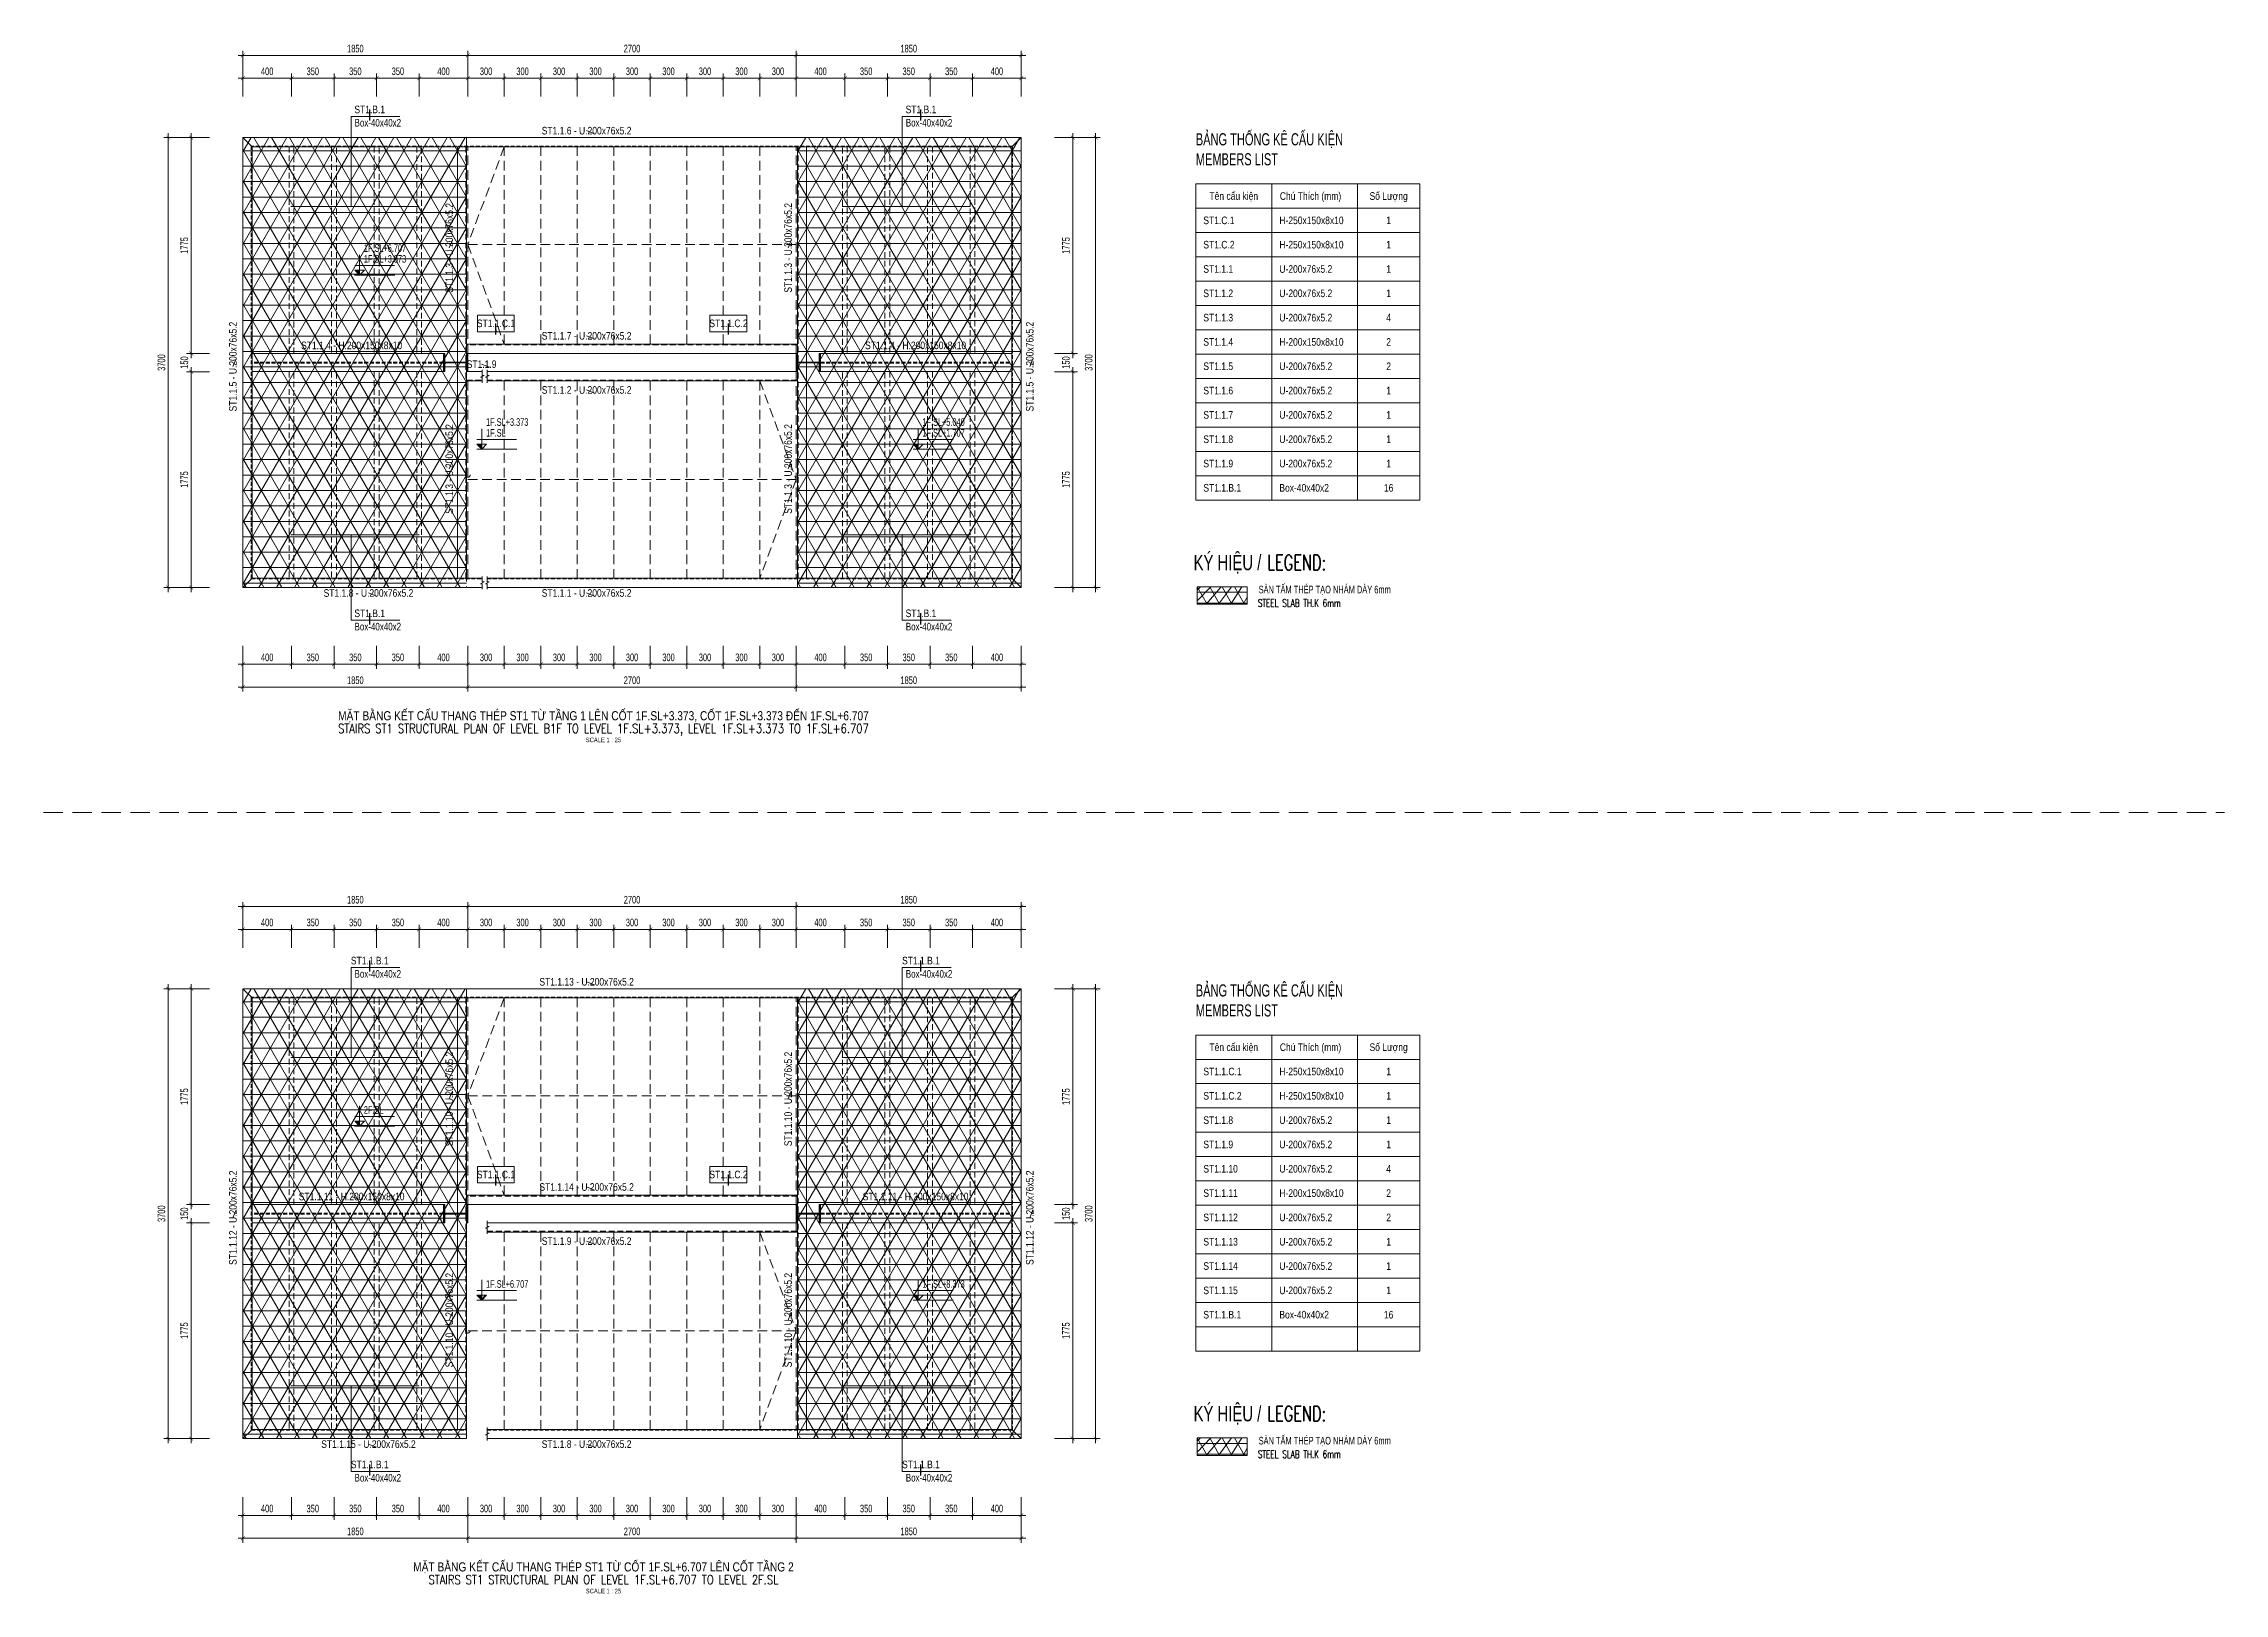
# Model space of a CAD drawing. Header units: millimetres. Extents: x 80771 to 163038, y -101774 to -59328.
# Drawn here: x 80771 to 98702, y -86924 to -74178 of the extents above; entities that cross this region are included whole.
import ezdxf
from ezdxf.enums import TextEntityAlignment as Align

# ---------------------------------------------------------------- set-up
doc = ezdxf.new("R2010")
doc.units = ezdxf.units.MM
doc.linetypes.add('HIDDEN2', pattern=[4.7625, 3.175, -1.5875])
for name, color, linetype, lineweight in [('$0$NDC_S_ANNO', 7, 'Continuous', 20), ('$0$NDC_S_DIM', 1, 'Continuous', 15), ('NDC_S-ANNO', 7, 'Continuous', 20), ('NDC_S-BEAM-NAME-VERT', 7, 'Continuous', 20), ('NDC_S-BEAM-STEL', 30, 'HIDDEN2', 18), ('NDC_S-COLS-NAME', 7, 'Continuous', 20), ('NDC_S-COLS-STEL', 2, 'Continuous', 20), ('NDC_S-CONT', 3, 'Continuous', 20), ('NDC_S-DIMS', 1, 'Continuous', 15), ('NDC_S-HIDN', 8, 'HIDDEN2', 13), ('NDC_S-HTCH-MAT', 8, 'Continuous', 15), ('NDC_S-MARK', 1, 'Continuous', 15), ('NDC_S-TABL', 3, 'Continuous', 20), ('NDC_S-TEXT-EN', 2, 'Continuous', 20), ('NDC_S-TEXT-SYMB', 7, 'Continuous', 20), ('NDC_S-TEXT-VIE', 7, 'Continuous', 20), ('NDC_S_ANNO', 7, 'Continuous', 20), ('NDC_S_BEAM NAME', 7, 'Continuous', 9), ('NDC_S_CONTINUOUS', 3, 'Continuous', 20), ('NDC_S_DIM', 1, 'Continuous', 15), ('NDC_S_ENG TITLE', 3, 'Continuous', 20), ('NDC_S_HATCH MATERIAL', 8, 'Continuous', 13), ('NDC_S_HIDDEN', 8, 'HIDDEN2', 13), ('NDC_S_TEXT SYMBOL', 7, 'Continuous', 20), ('NDC_S_VN TITLE', 6, 'Continuous', 35)]:
    doc.layers.add(name, color=color, linetype=linetype, lineweight=lineweight)
doc.styles.add('$0$ARIAL', font='arial.ttf', dxfattribs={"width": 0.8})
doc.styles.add('$0$NDC_DIM', font='', dxfattribs={"width": 0.75})
doc.styles.add('ARIAL', font='arial.ttf', dxfattribs={"width": 0.8})
doc.styles.add('NDC_ANNO', font='', dxfattribs={"width": 0.8})
doc.styles.add('NDC_ARIAL', font='arial.ttf', dxfattribs={"width": 0.85})
doc.styles.add('NDC_DIM', font='', dxfattribs={"width": 0.75})
doc.styles.add('NDC_EN TXT', font='romans.shx', dxfattribs={"width": 0.8})
doc.styles.add('NDC_VIE TXT', font='arial.ttf', dxfattribs={"width": 0.8})
doc.styles.get('$0$NDC_DIM').set_extended_font_data('Dotum')
doc.styles.get('NDC_ANNO').set_extended_font_data('Dotum')
doc.styles.get('NDC_DIM').set_extended_font_data('Dotum')
doc.dimstyles.new('$0$NDC_dim_iso', dxfattribs={"dimtxt": 2.5, "dimasz": 1, "dimexe": 1.5, "dimexo": 2.5, "dimgap": 1, "dimtad": 1, "dimdec": 0, "dimzin": 0, "dimdsep": 46, "dimtxsty": '$0$NDC_DIM', "dimblk": '$0$DIMMARK', "dimcen": 0.09, "dimdle": 1.2, "dimclrd": 1, "dimclre": 1, "dimclrt": 3, "dimadec": 0, "dimazin": 0, "dimtfac": 1, "dimtdec": 0, "dimtix": 1, "dimtofl": 0, "dimtmove": 0, "dimatfit": 3, "dimfxl": 8, "dimfxlon": 1, "dimtolj": 1, "dimtzin": 0, "dimarcsym": 0})
doc.dimstyles.new('NDC_dim_25', dxfattribs={"dimscale": 25, "dimtxt": 2.5, "dimasz": 1.5, "dimexe": 1.5, "dimexo": 2.5, "dimgap": 1, "dimtad": 1, "dimdec": 0, "dimrnd": 0.001, "dimzin": 0, "dimdsep": 46, "dimtxsty": 'NDC_DIM', "dimblk": 'DIMMARK', "dimcen": 0, "dimdle": 1.2, "dimclrd": 256, "dimclre": 256, "dimclrt": 3, "dimadec": 0, "dimazin": 0, "dimtfac": 1, "dimtdec": 0, "dimtix": 1, "dimtofl": 0, "dimtmove": 2, "dimatfit": 3, "dimfxl": 6, "dimfxlon": 1, "dimtolj": 1, "dimtzin": 0, "dimlwd": -1, "dimlwe": -1, "dimarcsym": 0})
doc.dimstyles.new('NDC_dim_iso', dxfattribs={"dimtxt": 2.5, "dimasz": 1.5, "dimexe": 1.5, "dimexo": 1.5, "dimgap": 1, "dimtad": 1, "dimdec": 0, "dimrnd": 0.001, "dimzin": 0, "dimdsep": 46, "dimtxsty": 'NDC_DIM', "dimblk": 'DIMMARK', "dimcen": 0, "dimdle": 1.2, "dimclrd": 256, "dimclre": 256, "dimclrt": 3, "dimadec": 0, "dimazin": 0, "dimtfac": 1, "dimtdec": 0, "dimtix": 1, "dimtofl": 0, "dimtmove": 2, "dimatfit": 3, "dimfxl": 6, "dimfxlon": 1, "dimtolj": 1, "dimtzin": 0, "dimlwd": -1, "dimlwe": -1, "dimarcsym": 0})

msp = doc.modelspace()

# ---------------------------------------------------------------- texts
at = {"layer": 'NDC_S-TEXT-EN', "style": 'NDC_EN TXT', "width": 0.7}
for s, height, p in [('LEGEND:', 125, (90832.3, -78508.4)), ('STEEL SLAB TH.K 6mm', 62.5, (90754.7, -78810.3)), ('LEGEND:', 125, (90832.3, -85508.4)), ('STEEL SLAB TH.K 6mm', 62.5, (90754.7, -85810.3))]:
    msp.add_text(s, height=height, dxfattribs=at).set_placement(p)
at = {"layer": 'NDC_S-TEXT-SYMB', "color": 3, "style": 'NDC_ANNO', "width": 0.7}
for s, p in [('1F.SL+6.707', (83403.9, -75890.4)), ('1F.SL+3.373', (84408.8, -77321.4)), ('1F.SL+5.040', (87996.7, -77321.4))]:
    msp.add_text(s, height=62.5, dxfattribs=at).set_placement(p)
at = {"layer": 'NDC_S-TEXT-VIE', "style": 'NDC_ARIAL'}
for s, width, p in [('Box-40x40x2', 0.75, (83327.9, -74828.7)), ('Box-40x40x2', 0.75, (87860.3, -74828.7)), ('ST1.C.1', 0.8, (90306.5, -75631.4)), ('H-250x150x8x10', 0.8, (90931.5, -75631.4)), ('ST1.C.2', 0.8, (90306.5, -75831.4)), ('H-250x150x8x10', 0.8, (90931.5, -75831.4)), ('ST1.1.1', 0.8, (90306.5, -76031.4)), ('U-200x76x5.2', 0.8, (90931.5, -76031.4)), ('ST1.1.2', 0.8, (90306.5, -76231.4)), ('U-200x76x5.2', 0.8, (90931.5, -76231.4)), ('ST1.1.3', 0.8, (90306.5, -76431.4)), ('U-200x76x5.2', 0.8, (90931.5, -76431.4)), ('ST1.1.4', 0.8, (90306.5, -76631.4)), ('H-200x150x8x10', 0.8, (90931.5, -76631.4)), ('ST1.1.5', 0.8, (90306.5, -76831.4)), ('U-200x76x5.2', 0.8, (90931.5, -76831.4)), ('ST1.1.6', 0.8, (90306.5, -77031.4)), ('U-200x76x5.2', 0.8, (90931.5, -77031.4)), ('ST1.1.7', 0.8, (90306.5, -77231.4)), ('U-200x76x5.2', 0.8, (90931.5, -77231.4)), ('ST1.1.8', 0.8, (90306.5, -77431.4)), ('U-200x76x5.2', 0.8, (90931.5, -77431.4)), ('ST1.1.9', 0.8, (90306.5, -77631.4)), ('U-200x76x5.2', 0.8, (90931.5, -77631.4)), ('ST1.1.B.1', 0.8, (90306.5, -77831.4)), ('Box-40x40x2', 0.8, (90931.5, -77831.4)), ('Box-40x40x2', 0.75, (83327.9, -78972.6)), ('Box-40x40x2', 0.75, (87860.3, -78972.6)), ('Box-40x40x2', 0.75, (83327.9, -81828.7)), ('Box-40x40x2', 0.75, (87860.3, -81828.7)), ('ST1.1.C.1', 0.8, (90306.5, -82631.4)), ('H-250x150x8x10', 0.8, (90931.5, -82631.4)), ('ST1.1.C.2', 0.8, (90306.5, -82831.4)), ('H-250x150x8x10', 0.8, (90931.5, -82831.4)), ('ST1.1.8', 0.8, (90306.5, -83031.4)), ('U-200x76x5.2', 0.8, (90931.5, -83031.4)), ('ST1.1.9', 0.8, (90306.5, -83231.4)), ('U-200x76x5.2', 0.8, (90931.5, -83231.4)), ('ST1.1.10', 0.8, (90306.5, -83431.4)), ('U-200x76x5.2', 0.8, (90931.5, -83431.4)), ('ST1.1.11', 0.8, (90306.5, -83631.4)), ('H-200x150x8x10', 0.8, (90931.5, -83631.4)), ('ST1.1.12', 0.8, (90306.5, -83831.4)), ('U-200x76x5.2', 0.8, (90931.5, -83831.4)), ('ST1.1.13', 0.8, (90306.5, -84031.4)), ('U-200x76x5.2', 0.8, (90931.5, -84031.4)), ('ST1.1.14', 0.8, (90306.5, -84231.4)), ('U-200x76x5.2', 0.8, (90931.5, -84231.4)), ('ST1.1.15', 0.8, (90306.5, -84431.4)), ('U-200x76x5.2', 0.8, (90931.5, -84431.4)), ('ST1.1.B.1', 0.8, (90306.5, -84631.4)), ('Box-40x40x2', 0.8, (90931.5, -84631.4)), ('Box-40x40x2', 0.75, (83327.9, -85972.6)), ('Box-40x40x2', 0.75, (87860.3, -85972.6))]:
    msp.add_text(s, height=62.5, dxfattribs=dict(at, width=width)).set_placement(p, align=Align.MIDDLE_LEFT)
at = {"layer": 'NDC_S-TEXT-VIE', "style": 'NDC_VIE TXT'}
for s, height, width, p in [('BẢNG THỐNG KÊ CẤU KIỆN', 100, 0.65, (90244.4, -74914.7)), ('MEMBERS LIST', 100, 0.65, (90244.4, -75079)), ('KÝ HIỆU /', 125, 0.7, (90226, -78383.4)), ('BẢNG THỐNG KÊ CẤU KIỆN', 100, 0.65, (90244.4, -81914.7)), ('MEMBERS LIST', 100, 0.65, (90244.4, -82079)), ('KÝ HIỆU /', 125, 0.7, (90226, -85383.4))]:
    msp.add_text(s, height=height, dxfattribs=dict(at, width=width)).set_placement(p, align=Align.TOP_LEFT)
at = {"layer": 'NDC_S-TEXT-VIE', "style": 'NDC_ARIAL', "width": 0.8}
for s, p in [('Tên cấu kiện', (90556.5, -75431.4)), ('Chú Thích (mm)', (91187.6, -75431.4)), ('Số Lượng', (91830, -75431.4)), ('1', (91830, -75631.4)), ('1', (91830, -75831.4)), ('1', (91830, -76031.4)), ('1', (91830, -76231.4)), ('4', (91830, -76431.4)), ('2', (91830, -76631.4)), ('2', (91830, -76831.4)), ('1', (91830, -77031.4)), ('1', (91830, -77231.4)), ('1', (91830, -77431.4)), ('1', (91830, -77631.4)), ('16', (91830, -77831.4)), ('Tên cấu kiện', (90556.5, -82431.4)), ('Chú Thích (mm)', (91187.6, -82431.4)), ('Số Lượng', (91830, -82431.4)), ('1', (91830, -82631.4)), ('1', (91830, -82831.4)), ('1', (91830, -83031.4)), ('1', (91830, -83231.4)), ('4', (91830, -83431.4)), ('2', (91830, -83631.4)), ('2', (91830, -83831.4)), ('1', (91830, -84031.4)), ('1', (91830, -84231.4)), ('1', (91830, -84431.4)), ('16', (91830, -84631.4))]:
    msp.add_text(s, height=62.5, dxfattribs=at).set_placement(p, align=Align.MIDDLE_CENTER)
at = {"layer": 'NDC_S-TEXT-VIE', "style": 'NDC_VIE TXT', "width": 0.7}
for p in [(90761.1, -78698.9), (90761.1, -85698.9)]:
    msp.add_text('SÀN TẤM THÉP TẠO NHÁM DÀY 6mm', height=62.5, dxfattribs=at).set_placement(p)

# ---------------------------------------------------------------- blocks, each defined once
blk = doc.blocks.new('DIMMARK')
at = {"layer": 'NDC_S_DIM', "color": 1}
blk.add_line((-1.5, 0), (1, 0), dxfattribs=at)
at = {"layer": 'NDC_S_DIM', "color": 2, "const_width": 0.1}
blk.add_lwpolyline([(-0.42, -0.42), (0.42, 0.42)], dxfattribs=at)
blk = doc.blocks.new('*D216')
at = {"layer": 'Defpoints', "color": 0, "transparency": 16777216}
for p in [(82409, -78651), (84259, -78651), (84259, -79470)]:
    blk.add_point(p, dxfattribs=at)
at = {"layer": 'NDC_S_DIM', "transparency": 16777216}
for p, q in [((82409, -79320), (82409, -79507)), ((84259, -79320), (84259, -79507)), ((82446, -79470), (84221, -79470))]:
    blk.add_line(p, q, dxfattribs=at)
at = {"layer": 'NDC_S_DIM', "transparency": 16777216, "xscale": 37.5, "yscale": 37.5, "zscale": 37.5, "rotation": 180}
blk.add_blockref('DIMMARK', (82409, -79470), dxfattribs=at)
at = {"layer": 'NDC_S_DIM', "transparency": 16777216, "xscale": 37.5, "yscale": 37.5, "zscale": 37.5}
blk.add_blockref('DIMMARK', (84259, -79470), dxfattribs=at)
at = {"layer": 'NDC_S_DIM', "color": 3, "transparency": 16777216, "insert": (83334, -79414), "char_height": 62.5, "attachment_point": 5, "style": 'NDC_DIM'}
blk.add_mtext('\\A1;1850', dxfattribs=at)
blk = doc.blocks.new('*D217')
at = {"layer": 'Defpoints', "color": 0, "transparency": 16777216}
for p in [(84259, -78651), (86959, -78651), (86959, -79470)]:
    blk.add_point(p, dxfattribs=at)
at = {"layer": 'NDC_S_DIM', "transparency": 16777216}
for p, q in [((84259, -79320), (84259, -79507)), ((86959, -79320), (86959, -79507)), ((84296, -79470), (86921, -79470))]:
    blk.add_line(p, q, dxfattribs=at)
at = {"layer": 'NDC_S_DIM', "transparency": 16777216, "xscale": 37.5, "yscale": 37.5, "zscale": 37.5, "rotation": 180}
blk.add_blockref('DIMMARK', (84259, -79470), dxfattribs=at)
at = {"layer": 'NDC_S_DIM', "transparency": 16777216, "xscale": 37.5, "yscale": 37.5, "zscale": 37.5}
blk.add_blockref('DIMMARK', (86959, -79470), dxfattribs=at)
at = {"layer": 'NDC_S_DIM', "color": 3, "transparency": 16777216, "insert": (85609, -79414), "char_height": 62.5, "attachment_point": 5, "style": 'NDC_DIM'}
blk.add_mtext('\\A1;2700', dxfattribs=at)
blk = doc.blocks.new('*D218')
at = {"layer": 'Defpoints', "color": 0, "transparency": 16777216}
for p in [(86959, -78651), (88809, -78651), (88809, -79470)]:
    blk.add_point(p, dxfattribs=at)
at = {"layer": 'NDC_S_DIM', "transparency": 16777216}
for p, q in [((86959, -79320), (86959, -79507)), ((88809, -79320), (88809, -79507)), ((86996, -79470), (88771, -79470))]:
    blk.add_line(p, q, dxfattribs=at)
at = {"layer": 'NDC_S_DIM', "transparency": 16777216, "xscale": 37.5, "yscale": 37.5, "zscale": 37.5, "rotation": 180}
blk.add_blockref('DIMMARK', (86959, -79470), dxfattribs=at)
at = {"layer": 'NDC_S_DIM', "transparency": 16777216, "xscale": 37.5, "yscale": 37.5, "zscale": 37.5}
blk.add_blockref('DIMMARK', (88809, -79470), dxfattribs=at)
at = {"layer": 'NDC_S_DIM', "color": 3, "transparency": 16777216, "insert": (87884, -79414), "char_height": 62.5, "attachment_point": 5, "style": 'NDC_DIM'}
blk.add_mtext('\\A1;1850', dxfattribs=at)
blk = doc.blocks.new('*D219')
at = {"layer": 'Defpoints', "color": 0, "transparency": 16777216}
for p in [(82409, -78651), (82809, -78651), (82809, -79282)]:
    blk.add_point(p, dxfattribs=at)
at = {"layer": 'NDC_S_DIM', "transparency": 16777216}
for p, q in [((82409, -79132), (82409, -79320)), ((82809, -79132), (82809, -79320)), ((82446, -79282), (82771, -79282))]:
    blk.add_line(p, q, dxfattribs=at)
at = {"layer": 'NDC_S_DIM', "transparency": 16777216, "xscale": 37.5, "yscale": 37.5, "zscale": 37.5, "rotation": 180}
blk.add_blockref('DIMMARK', (82409, -79282), dxfattribs=at)
at = {"layer": 'NDC_S_DIM', "transparency": 16777216, "xscale": 37.5, "yscale": 37.5, "zscale": 37.5}
blk.add_blockref('DIMMARK', (82809, -79282), dxfattribs=at)
at = {"layer": 'NDC_S_DIM', "color": 3, "transparency": 16777216, "insert": (82609, -79226), "char_height": 62.5, "attachment_point": 5, "style": 'NDC_DIM'}
blk.add_mtext('\\A1;400', dxfattribs=at)
blk = doc.blocks.new('*D220')
at = {"layer": 'Defpoints', "color": 0, "transparency": 16777216}
for p in [(82809, -78651), (83159, -78651), (83159, -79282)]:
    blk.add_point(p, dxfattribs=at)
at = {"layer": 'NDC_S_DIM', "transparency": 16777216}
for p, q in [((82809, -79132), (82809, -79320)), ((83159, -79132), (83159, -79320)), ((82846, -79282), (83121, -79282))]:
    blk.add_line(p, q, dxfattribs=at)
at = {"layer": 'NDC_S_DIM', "transparency": 16777216, "xscale": 37.5, "yscale": 37.5, "zscale": 37.5, "rotation": 180}
blk.add_blockref('DIMMARK', (82809, -79282), dxfattribs=at)
at = {"layer": 'NDC_S_DIM', "transparency": 16777216, "xscale": 37.5, "yscale": 37.5, "zscale": 37.5}
blk.add_blockref('DIMMARK', (83159, -79282), dxfattribs=at)
at = {"layer": 'NDC_S_DIM', "color": 3, "transparency": 16777216, "insert": (82984, -79226), "char_height": 62.5, "attachment_point": 5, "style": 'NDC_DIM'}
blk.add_mtext('\\A1;350', dxfattribs=at)
blk = doc.blocks.new('*D221')
at = {"layer": 'Defpoints', "color": 0, "transparency": 16777216}
for p in [(83159, -78651), (83509, -78651), (83509, -79282)]:
    blk.add_point(p, dxfattribs=at)
at = {"layer": 'NDC_S_DIM', "transparency": 16777216}
for p, q in [((83159, -79132), (83159, -79320)), ((83509, -79132), (83509, -79320)), ((83196, -79282), (83471, -79282))]:
    blk.add_line(p, q, dxfattribs=at)
at = {"layer": 'NDC_S_DIM', "transparency": 16777216, "xscale": 37.5, "yscale": 37.5, "zscale": 37.5, "rotation": 180}
blk.add_blockref('DIMMARK', (83159, -79282), dxfattribs=at)
at = {"layer": 'NDC_S_DIM', "transparency": 16777216, "xscale": 37.5, "yscale": 37.5, "zscale": 37.5}
blk.add_blockref('DIMMARK', (83509, -79282), dxfattribs=at)
at = {"layer": 'NDC_S_DIM', "color": 3, "transparency": 16777216, "insert": (83334, -79226), "char_height": 62.5, "attachment_point": 5, "style": 'NDC_DIM'}
blk.add_mtext('\\A1;350', dxfattribs=at)
blk = doc.blocks.new('*D222')
at = {"layer": 'Defpoints', "color": 0, "transparency": 16777216}
for p in [(83509, -78651), (83859, -78651), (83859, -79282)]:
    blk.add_point(p, dxfattribs=at)
at = {"layer": 'NDC_S_DIM', "transparency": 16777216}
for p, q in [((83509, -79132), (83509, -79320)), ((83859, -79132), (83859, -79320)), ((83546, -79282), (83821, -79282))]:
    blk.add_line(p, q, dxfattribs=at)
at = {"layer": 'NDC_S_DIM', "transparency": 16777216, "xscale": 37.5, "yscale": 37.5, "zscale": 37.5, "rotation": 180}
blk.add_blockref('DIMMARK', (83509, -79282), dxfattribs=at)
at = {"layer": 'NDC_S_DIM', "transparency": 16777216, "xscale": 37.5, "yscale": 37.5, "zscale": 37.5}
blk.add_blockref('DIMMARK', (83859, -79282), dxfattribs=at)
at = {"layer": 'NDC_S_DIM', "color": 3, "transparency": 16777216, "insert": (83684, -79226), "char_height": 62.5, "attachment_point": 5, "style": 'NDC_DIM'}
blk.add_mtext('\\A1;350', dxfattribs=at)
blk = doc.blocks.new('*D223')
at = {"layer": 'Defpoints', "color": 0, "transparency": 16777216}
for p in [(83859, -78651), (84259, -78651), (84259, -79282)]:
    blk.add_point(p, dxfattribs=at)
at = {"layer": 'NDC_S_DIM', "transparency": 16777216}
for p, q in [((83859, -79132), (83859, -79320)), ((84259, -79132), (84259, -79320)), ((83896, -79282), (84221, -79282))]:
    blk.add_line(p, q, dxfattribs=at)
at = {"layer": 'NDC_S_DIM', "transparency": 16777216, "xscale": 37.5, "yscale": 37.5, "zscale": 37.5, "rotation": 180}
blk.add_blockref('DIMMARK', (83859, -79282), dxfattribs=at)
at = {"layer": 'NDC_S_DIM', "transparency": 16777216, "xscale": 37.5, "yscale": 37.5, "zscale": 37.5}
blk.add_blockref('DIMMARK', (84259, -79282), dxfattribs=at)
at = {"layer": 'NDC_S_DIM', "color": 3, "transparency": 16777216, "insert": (84059, -79226), "char_height": 62.5, "attachment_point": 5, "style": 'NDC_DIM'}
blk.add_mtext('\\A1;400', dxfattribs=at)
blk = doc.blocks.new('*D224')
at = {"layer": 'Defpoints', "color": 0, "transparency": 16777216}
for p in [(84259, -78651), (84559, -78651), (84559, -79282)]:
    blk.add_point(p, dxfattribs=at)
at = {"layer": 'NDC_S_DIM', "transparency": 16777216}
for p, q in [((84259, -79132), (84259, -79320)), ((84559, -79132), (84559, -79320)), ((84296, -79282), (84521, -79282))]:
    blk.add_line(p, q, dxfattribs=at)
at = {"layer": 'NDC_S_DIM', "transparency": 16777216, "xscale": 37.5, "yscale": 37.5, "zscale": 37.5, "rotation": 180}
blk.add_blockref('DIMMARK', (84259, -79282), dxfattribs=at)
at = {"layer": 'NDC_S_DIM', "transparency": 16777216, "xscale": 37.5, "yscale": 37.5, "zscale": 37.5}
blk.add_blockref('DIMMARK', (84559, -79282), dxfattribs=at)
at = {"layer": 'NDC_S_DIM', "color": 3, "transparency": 16777216, "insert": (84409, -79226), "char_height": 62.5, "attachment_point": 5, "style": 'NDC_DIM'}
blk.add_mtext('\\A1;300', dxfattribs=at)
blk = doc.blocks.new('*D225')
at = {"layer": 'Defpoints', "color": 0, "transparency": 16777216}
for p in [(84559, -78651), (84859, -78651), (84859, -79282)]:
    blk.add_point(p, dxfattribs=at)
at = {"layer": 'NDC_S_DIM', "transparency": 16777216}
for p, q in [((84559, -79132), (84559, -79320)), ((84859, -79132), (84859, -79320)), ((84596, -79282), (84821, -79282))]:
    blk.add_line(p, q, dxfattribs=at)
at = {"layer": 'NDC_S_DIM', "transparency": 16777216, "xscale": 37.5, "yscale": 37.5, "zscale": 37.5, "rotation": 180}
blk.add_blockref('DIMMARK', (84559, -79282), dxfattribs=at)
at = {"layer": 'NDC_S_DIM', "transparency": 16777216, "xscale": 37.5, "yscale": 37.5, "zscale": 37.5}
blk.add_blockref('DIMMARK', (84859, -79282), dxfattribs=at)
at = {"layer": 'NDC_S_DIM', "color": 3, "transparency": 16777216, "insert": (84709, -79226), "char_height": 62.5, "attachment_point": 5, "style": 'NDC_DIM'}
blk.add_mtext('\\A1;300', dxfattribs=at)
blk = doc.blocks.new('*D226')
at = {"layer": 'Defpoints', "color": 0, "transparency": 16777216}
for p in [(84859, -78651), (85159, -78651), (85159, -79282)]:
    blk.add_point(p, dxfattribs=at)
at = {"layer": 'NDC_S_DIM', "transparency": 16777216}
for p, q in [((84859, -79132), (84859, -79320)), ((85159, -79132), (85159, -79320)), ((84896, -79282), (85121, -79282))]:
    blk.add_line(p, q, dxfattribs=at)
at = {"layer": 'NDC_S_DIM', "transparency": 16777216, "xscale": 37.5, "yscale": 37.5, "zscale": 37.5, "rotation": 180}
blk.add_blockref('DIMMARK', (84859, -79282), dxfattribs=at)
at = {"layer": 'NDC_S_DIM', "transparency": 16777216, "xscale": 37.5, "yscale": 37.5, "zscale": 37.5}
blk.add_blockref('DIMMARK', (85159, -79282), dxfattribs=at)
at = {"layer": 'NDC_S_DIM', "color": 3, "transparency": 16777216, "insert": (85009, -79226), "char_height": 62.5, "attachment_point": 5, "style": 'NDC_DIM'}
blk.add_mtext('\\A1;300', dxfattribs=at)
blk = doc.blocks.new('*D227')
at = {"layer": 'Defpoints', "color": 0, "transparency": 16777216}
for p in [(85159, -78651), (85459, -78651), (85459, -79282)]:
    blk.add_point(p, dxfattribs=at)
at = {"layer": 'NDC_S_DIM', "transparency": 16777216}
for p, q in [((85159, -79132), (85159, -79320)), ((85459, -79132), (85459, -79320)), ((85196, -79282), (85421, -79282))]:
    blk.add_line(p, q, dxfattribs=at)
at = {"layer": 'NDC_S_DIM', "transparency": 16777216, "xscale": 37.5, "yscale": 37.5, "zscale": 37.5, "rotation": 180}
blk.add_blockref('DIMMARK', (85159, -79282), dxfattribs=at)
at = {"layer": 'NDC_S_DIM', "transparency": 16777216, "xscale": 37.5, "yscale": 37.5, "zscale": 37.5}
blk.add_blockref('DIMMARK', (85459, -79282), dxfattribs=at)
at = {"layer": 'NDC_S_DIM', "color": 3, "transparency": 16777216, "insert": (85309, -79226), "char_height": 62.5, "attachment_point": 5, "style": 'NDC_DIM'}
blk.add_mtext('\\A1;300', dxfattribs=at)
blk = doc.blocks.new('*D228')
at = {"layer": 'Defpoints', "color": 0, "transparency": 16777216}
for p in [(85459, -78651), (85759, -78651), (85759, -79282)]:
    blk.add_point(p, dxfattribs=at)
at = {"layer": 'NDC_S_DIM', "transparency": 16777216}
for p, q in [((85459, -79132), (85459, -79320)), ((85759, -79132), (85759, -79320)), ((85496, -79282), (85721, -79282))]:
    blk.add_line(p, q, dxfattribs=at)
at = {"layer": 'NDC_S_DIM', "transparency": 16777216, "xscale": 37.5, "yscale": 37.5, "zscale": 37.5, "rotation": 180}
blk.add_blockref('DIMMARK', (85459, -79282), dxfattribs=at)
at = {"layer": 'NDC_S_DIM', "transparency": 16777216, "xscale": 37.5, "yscale": 37.5, "zscale": 37.5}
blk.add_blockref('DIMMARK', (85759, -79282), dxfattribs=at)
at = {"layer": 'NDC_S_DIM', "color": 3, "transparency": 16777216, "insert": (85609, -79226), "char_height": 62.5, "attachment_point": 5, "style": 'NDC_DIM'}
blk.add_mtext('\\A1;300', dxfattribs=at)
blk = doc.blocks.new('*D229')
at = {"layer": 'Defpoints', "color": 0, "transparency": 16777216}
for p in [(85759, -78651), (86059, -78651), (86059, -79282)]:
    blk.add_point(p, dxfattribs=at)
at = {"layer": 'NDC_S_DIM', "transparency": 16777216}
for p, q in [((85759, -79132), (85759, -79320)), ((86059, -79132), (86059, -79320)), ((85796, -79282), (86021, -79282))]:
    blk.add_line(p, q, dxfattribs=at)
at = {"layer": 'NDC_S_DIM', "transparency": 16777216, "xscale": 37.5, "yscale": 37.5, "zscale": 37.5, "rotation": 180}
blk.add_blockref('DIMMARK', (85759, -79282), dxfattribs=at)
at = {"layer": 'NDC_S_DIM', "transparency": 16777216, "xscale": 37.5, "yscale": 37.5, "zscale": 37.5}
blk.add_blockref('DIMMARK', (86059, -79282), dxfattribs=at)
at = {"layer": 'NDC_S_DIM', "color": 3, "transparency": 16777216, "insert": (85909, -79226), "char_height": 62.5, "attachment_point": 5, "style": 'NDC_DIM'}
blk.add_mtext('\\A1;300', dxfattribs=at)
blk = doc.blocks.new('*D230')
at = {"layer": 'Defpoints', "color": 0, "transparency": 16777216}
for p in [(86059, -78651), (86359, -78651), (86359, -79282)]:
    blk.add_point(p, dxfattribs=at)
at = {"layer": 'NDC_S_DIM', "transparency": 16777216}
for p, q in [((86059, -79132), (86059, -79320)), ((86359, -79132), (86359, -79320)), ((86096, -79282), (86321, -79282))]:
    blk.add_line(p, q, dxfattribs=at)
at = {"layer": 'NDC_S_DIM', "transparency": 16777216, "xscale": 37.5, "yscale": 37.5, "zscale": 37.5, "rotation": 180}
blk.add_blockref('DIMMARK', (86059, -79282), dxfattribs=at)
at = {"layer": 'NDC_S_DIM', "transparency": 16777216, "xscale": 37.5, "yscale": 37.5, "zscale": 37.5}
blk.add_blockref('DIMMARK', (86359, -79282), dxfattribs=at)
at = {"layer": 'NDC_S_DIM', "color": 3, "transparency": 16777216, "insert": (86209, -79226), "char_height": 62.5, "attachment_point": 5, "style": 'NDC_DIM'}
blk.add_mtext('\\A1;300', dxfattribs=at)
blk = doc.blocks.new('*D231')
at = {"layer": 'Defpoints', "color": 0, "transparency": 16777216}
for p in [(86359, -78651), (86659, -78651), (86659, -79282)]:
    blk.add_point(p, dxfattribs=at)
at = {"layer": 'NDC_S_DIM', "transparency": 16777216}
for p, q in [((86359, -79132), (86359, -79320)), ((86659, -79132), (86659, -79320)), ((86396, -79282), (86621, -79282))]:
    blk.add_line(p, q, dxfattribs=at)
at = {"layer": 'NDC_S_DIM', "transparency": 16777216, "xscale": 37.5, "yscale": 37.5, "zscale": 37.5, "rotation": 180}
blk.add_blockref('DIMMARK', (86359, -79282), dxfattribs=at)
at = {"layer": 'NDC_S_DIM', "transparency": 16777216, "xscale": 37.5, "yscale": 37.5, "zscale": 37.5}
blk.add_blockref('DIMMARK', (86659, -79282), dxfattribs=at)
at = {"layer": 'NDC_S_DIM', "color": 3, "transparency": 16777216, "insert": (86509, -79226), "char_height": 62.5, "attachment_point": 5, "style": 'NDC_DIM'}
blk.add_mtext('\\A1;300', dxfattribs=at)
blk = doc.blocks.new('*D232')
at = {"layer": 'Defpoints', "color": 0, "transparency": 16777216}
for p in [(86959, -78651), (87359, -78651), (87359, -79282)]:
    blk.add_point(p, dxfattribs=at)
at = {"layer": 'NDC_S_DIM', "transparency": 16777216}
for p, q in [((86959, -79132), (86959, -79320)), ((87359, -79132), (87359, -79320)), ((86996, -79282), (87321, -79282))]:
    blk.add_line(p, q, dxfattribs=at)
at = {"layer": 'NDC_S_DIM', "transparency": 16777216, "xscale": 37.5, "yscale": 37.5, "zscale": 37.5, "rotation": 180}
blk.add_blockref('DIMMARK', (86959, -79282), dxfattribs=at)
at = {"layer": 'NDC_S_DIM', "transparency": 16777216, "xscale": 37.5, "yscale": 37.5, "zscale": 37.5}
blk.add_blockref('DIMMARK', (87359, -79282), dxfattribs=at)
at = {"layer": 'NDC_S_DIM', "color": 3, "transparency": 16777216, "insert": (87159, -79226), "char_height": 62.5, "attachment_point": 5, "style": 'NDC_DIM'}
blk.add_mtext('\\A1;400', dxfattribs=at)
blk = doc.blocks.new('*D233')
at = {"layer": 'Defpoints', "color": 0, "transparency": 16777216}
for p in [(87359, -78651), (87709, -78651), (87709, -79282)]:
    blk.add_point(p, dxfattribs=at)
at = {"layer": 'NDC_S_DIM', "transparency": 16777216}
for p, q in [((87359, -79132), (87359, -79320)), ((87709, -79132), (87709, -79320)), ((87396, -79282), (87671, -79282))]:
    blk.add_line(p, q, dxfattribs=at)
at = {"layer": 'NDC_S_DIM', "transparency": 16777216, "xscale": 37.5, "yscale": 37.5, "zscale": 37.5, "rotation": 180}
blk.add_blockref('DIMMARK', (87359, -79282), dxfattribs=at)
at = {"layer": 'NDC_S_DIM', "transparency": 16777216, "xscale": 37.5, "yscale": 37.5, "zscale": 37.5}
blk.add_blockref('DIMMARK', (87709, -79282), dxfattribs=at)
at = {"layer": 'NDC_S_DIM', "color": 3, "transparency": 16777216, "insert": (87534, -79226), "char_height": 62.5, "attachment_point": 5, "style": 'NDC_DIM'}
blk.add_mtext('\\A1;350', dxfattribs=at)
blk = doc.blocks.new('*D234')
at = {"layer": 'Defpoints', "color": 0, "transparency": 16777216}
for p in [(87709, -78651), (88059, -78651), (88059, -79282)]:
    blk.add_point(p, dxfattribs=at)
at = {"layer": 'NDC_S_DIM', "transparency": 16777216}
for p, q in [((87709, -79132), (87709, -79320)), ((88059, -79132), (88059, -79320)), ((87746, -79282), (88021, -79282))]:
    blk.add_line(p, q, dxfattribs=at)
at = {"layer": 'NDC_S_DIM', "transparency": 16777216, "xscale": 37.5, "yscale": 37.5, "zscale": 37.5, "rotation": 180}
blk.add_blockref('DIMMARK', (87709, -79282), dxfattribs=at)
at = {"layer": 'NDC_S_DIM', "transparency": 16777216, "xscale": 37.5, "yscale": 37.5, "zscale": 37.5}
blk.add_blockref('DIMMARK', (88059, -79282), dxfattribs=at)
at = {"layer": 'NDC_S_DIM', "color": 3, "transparency": 16777216, "insert": (87884, -79226), "char_height": 62.5, "attachment_point": 5, "style": 'NDC_DIM'}
blk.add_mtext('\\A1;350', dxfattribs=at)
blk = doc.blocks.new('*D235')
at = {"layer": 'Defpoints', "color": 0, "transparency": 16777216}
for p in [(88059, -78651), (88409, -78651), (88409, -79282)]:
    blk.add_point(p, dxfattribs=at)
at = {"layer": 'NDC_S_DIM', "transparency": 16777216}
for p, q in [((88059, -79132), (88059, -79320)), ((88409, -79132), (88409, -79320)), ((88096, -79282), (88371, -79282))]:
    blk.add_line(p, q, dxfattribs=at)
at = {"layer": 'NDC_S_DIM', "transparency": 16777216, "xscale": 37.5, "yscale": 37.5, "zscale": 37.5, "rotation": 180}
blk.add_blockref('DIMMARK', (88059, -79282), dxfattribs=at)
at = {"layer": 'NDC_S_DIM', "transparency": 16777216, "xscale": 37.5, "yscale": 37.5, "zscale": 37.5}
blk.add_blockref('DIMMARK', (88409, -79282), dxfattribs=at)
at = {"layer": 'NDC_S_DIM', "color": 3, "transparency": 16777216, "insert": (88234, -79226), "char_height": 62.5, "attachment_point": 5, "style": 'NDC_DIM'}
blk.add_mtext('\\A1;350', dxfattribs=at)
blk = doc.blocks.new('*D236')
at = {"layer": 'Defpoints', "color": 0, "transparency": 16777216}
for p in [(88409, -78651), (88809, -78651), (88809, -79282)]:
    blk.add_point(p, dxfattribs=at)
at = {"layer": 'NDC_S_DIM', "transparency": 16777216}
for p, q in [((88409, -79132), (88409, -79320)), ((88809, -79132), (88809, -79320)), ((88446, -79282), (88771, -79282))]:
    blk.add_line(p, q, dxfattribs=at)
at = {"layer": 'NDC_S_DIM', "transparency": 16777216, "xscale": 37.5, "yscale": 37.5, "zscale": 37.5, "rotation": 180}
blk.add_blockref('DIMMARK', (88409, -79282), dxfattribs=at)
at = {"layer": 'NDC_S_DIM', "transparency": 16777216, "xscale": 37.5, "yscale": 37.5, "zscale": 37.5}
blk.add_blockref('DIMMARK', (88809, -79282), dxfattribs=at)
at = {"layer": 'NDC_S_DIM', "color": 3, "transparency": 16777216, "insert": (88609, -79226), "char_height": 62.5, "attachment_point": 5, "style": 'NDC_DIM'}
blk.add_mtext('\\A1;400', dxfattribs=at)
blk = doc.blocks.new('*D237')
at = {"layer": 'Defpoints', "color": 0, "transparency": 16777216}
for p in [(88809, -76876), (89233, -76876), (88809, -78651)]:
    blk.add_point(p, dxfattribs=at)
at = {"layer": 'NDC_S_DIM', "transparency": 16777216}
for p, q in [((89083, -76876), (89271, -76876)), ((89233, -78613), (89233, -76913)), ((89083, -78651), (89271, -78651))]:
    blk.add_line(p, q, dxfattribs=at)
at = {"layer": 'NDC_S_DIM', "transparency": 16777216, "xscale": 37.5, "yscale": 37.5, "zscale": 37.5}
for p, rotation in [((89233, -76876), 90), ((89233, -78651), 270)]:
    blk.add_blockref('DIMMARK', p, dxfattribs=dict(at, rotation=rotation))
at = {"layer": 'NDC_S_DIM', "color": 3, "transparency": 16777216, "insert": (89177, -77763), "char_height": 62.5, "attachment_point": 5, "rotation": 90, "style": 'NDC_DIM'}
blk.add_mtext('\\A1;1775', dxfattribs=at)
blk = doc.blocks.new('*D238')
at = {"layer": 'Defpoints', "color": 0, "transparency": 16777216}
for p in [(88809, -76726), (89233, -76726), (88809, -76876)]:
    blk.add_point(p, dxfattribs=at)
at = {"layer": 'NDC_S_DIM', "transparency": 16777216}
for p, q in [((89083, -76726), (89271, -76726)), ((89233, -76688), (89233, -76651)), ((89083, -76876), (89271, -76876)), ((89233, -76913), (89233, -76951))]:
    blk.add_line(p, q, dxfattribs=at)
at = {"layer": 'NDC_S_DIM', "transparency": 16777216, "xscale": 37.5, "yscale": 37.5, "zscale": 37.5}
for p, rotation in [((89233, -76726), 270), ((89233, -76876), 90)]:
    blk.add_blockref('DIMMARK', p, dxfattribs=dict(at, rotation=rotation))
at = {"layer": 'NDC_S_DIM', "color": 3, "transparency": 16777216, "insert": (89177, -76801), "char_height": 62.5, "attachment_point": 5, "rotation": 90, "style": 'NDC_DIM'}
blk.add_mtext('\\A1;150', dxfattribs=at)
blk = doc.blocks.new('*D239')
at = {"layer": 'Defpoints', "color": 0, "transparency": 16777216}
for p in [(88809, -74951), (89233, -74951), (88809, -76726)]:
    blk.add_point(p, dxfattribs=at)
at = {"layer": 'NDC_S_DIM', "transparency": 16777216}
for p, q in [((89083, -74951), (89271, -74951)), ((89233, -76688), (89233, -74988)), ((89083, -76726), (89271, -76726))]:
    blk.add_line(p, q, dxfattribs=at)
at = {"layer": 'NDC_S_DIM', "transparency": 16777216, "xscale": 37.5, "yscale": 37.5, "zscale": 37.5}
for p, rotation in [((89233, -74951), 90), ((89233, -76726), 270)]:
    blk.add_blockref('DIMMARK', p, dxfattribs=dict(at, rotation=rotation))
at = {"layer": 'NDC_S_DIM', "color": 3, "transparency": 16777216, "insert": (89177, -75838), "char_height": 62.5, "attachment_point": 5, "rotation": 90, "style": 'NDC_DIM'}
blk.add_mtext('\\A1;1775', dxfattribs=at)
blk = doc.blocks.new('*D240')
at = {"layer": 'Defpoints', "color": 0, "transparency": 16777216}
for p in [(88809, -74951), (89421, -74951), (88809, -78651)]:
    blk.add_point(p, dxfattribs=at)
at = {"layer": 'NDC_S_DIM', "transparency": 16777216}
for p, q in [((89271, -74951), (89458, -74951)), ((89421, -78613), (89421, -74988)), ((89271, -78651), (89458, -78651))]:
    blk.add_line(p, q, dxfattribs=at)
at = {"layer": 'NDC_S_DIM', "transparency": 16777216, "xscale": 37.5, "yscale": 37.5, "zscale": 37.5}
for p, rotation in [((89421, -74951), 90), ((89421, -78651), 270)]:
    blk.add_blockref('DIMMARK', p, dxfattribs=dict(at, rotation=rotation))
at = {"layer": 'NDC_S_DIM', "color": 3, "transparency": 16777216, "insert": (89364, -76801), "char_height": 62.5, "attachment_point": 5, "rotation": 90, "style": 'NDC_DIM'}
blk.add_mtext('\\A1;3700', dxfattribs=at)
blk = doc.blocks.new('*D241')
at = {"layer": 'Defpoints', "color": 0, "transparency": 16777216}
for p in [(81984, -76876), (82409, -76876), (82409, -78651)]:
    blk.add_point(p, dxfattribs=at)
at = {"layer": 'NDC_S_DIM', "transparency": 16777216}
for p, q in [((82134, -76876), (81946, -76876)), ((81984, -78613), (81984, -76913)), ((82134, -78651), (81946, -78651))]:
    blk.add_line(p, q, dxfattribs=at)
at = {"layer": 'NDC_S_DIM', "transparency": 16777216, "xscale": 37.5, "yscale": 37.5, "zscale": 37.5}
for p, rotation in [((81984, -76876), 90), ((81984, -78651), 270)]:
    blk.add_blockref('DIMMARK', p, dxfattribs=dict(at, rotation=rotation))
at = {"layer": 'NDC_S_DIM', "color": 3, "transparency": 16777216, "insert": (81928, -77763), "char_height": 62.5, "attachment_point": 5, "rotation": 90, "style": 'NDC_DIM'}
blk.add_mtext('\\A1;1775', dxfattribs=at)
blk = doc.blocks.new('*D242')
at = {"layer": 'Defpoints', "color": 0, "transparency": 16777216}
for p in [(81984, -76726), (82409, -76726), (82409, -76876)]:
    blk.add_point(p, dxfattribs=at)
at = {"layer": 'NDC_S_DIM', "transparency": 16777216}
for p, q in [((82134, -76726), (81946, -76726)), ((81984, -76688), (81984, -76651)), ((82134, -76876), (81946, -76876)), ((81984, -76913), (81984, -76951))]:
    blk.add_line(p, q, dxfattribs=at)
at = {"layer": 'NDC_S_DIM', "transparency": 16777216, "xscale": 37.5, "yscale": 37.5, "zscale": 37.5}
for p, rotation in [((81984, -76726), 270), ((81984, -76876), 90)]:
    blk.add_blockref('DIMMARK', p, dxfattribs=dict(at, rotation=rotation))
at = {"layer": 'NDC_S_DIM', "color": 3, "transparency": 16777216, "insert": (81928, -76801), "char_height": 62.5, "attachment_point": 5, "rotation": 90, "style": 'NDC_DIM'}
blk.add_mtext('\\A1;150', dxfattribs=at)
blk = doc.blocks.new('*D243')
at = {"layer": 'Defpoints', "color": 0, "transparency": 16777216}
for p in [(81984, -74951), (82409, -74951), (82409, -76726)]:
    blk.add_point(p, dxfattribs=at)
at = {"layer": 'NDC_S_DIM', "transparency": 16777216}
for p, q in [((82134, -74951), (81946, -74951)), ((81984, -76688), (81984, -74988)), ((82134, -76726), (81946, -76726))]:
    blk.add_line(p, q, dxfattribs=at)
at = {"layer": 'NDC_S_DIM', "transparency": 16777216, "xscale": 37.5, "yscale": 37.5, "zscale": 37.5}
for p, rotation in [((81984, -74951), 90), ((81984, -76726), 270)]:
    blk.add_blockref('DIMMARK', p, dxfattribs=dict(at, rotation=rotation))
at = {"layer": 'NDC_S_DIM', "color": 3, "transparency": 16777216, "insert": (81928, -75838), "char_height": 62.5, "attachment_point": 5, "rotation": 90, "style": 'NDC_DIM'}
blk.add_mtext('\\A1;1775', dxfattribs=at)
blk = doc.blocks.new('*D244')
at = {"layer": 'Defpoints', "color": 0, "transparency": 16777216}
for p in [(81796, -74951), (82409, -74951), (82409, -78651)]:
    blk.add_point(p, dxfattribs=at)
at = {"layer": 'NDC_S_DIM', "transparency": 16777216}
for p, q in [((81946, -74951), (81759, -74951)), ((81796, -78613), (81796, -74988)), ((81946, -78651), (81759, -78651))]:
    blk.add_line(p, q, dxfattribs=at)
at = {"layer": 'NDC_S_DIM', "transparency": 16777216, "xscale": 37.5, "yscale": 37.5, "zscale": 37.5}
for p, rotation in [((81796, -74951), 90), ((81796, -78651), 270)]:
    blk.add_blockref('DIMMARK', p, dxfattribs=dict(at, rotation=rotation))
at = {"layer": 'NDC_S_DIM', "color": 3, "transparency": 16777216, "insert": (81740, -76801), "char_height": 62.5, "attachment_point": 5, "rotation": 90, "style": 'NDC_DIM'}
blk.add_mtext('\\A1;3700', dxfattribs=at)
blk = doc.blocks.new('*D245')
at = {"layer": 'Defpoints', "color": 0, "transparency": 16777216}
for p in [(84259, -74275), (82409, -74951), (84259, -74951)]:
    blk.add_point(p, dxfattribs=at)
at = {"layer": 'NDC_S_DIM', "transparency": 16777216}
for p, q in [((82409, -74425), (82409, -74238)), ((82446, -74275), (84221, -74275)), ((84259, -74425), (84259, -74238))]:
    blk.add_line(p, q, dxfattribs=at)
at = {"layer": 'NDC_S_DIM', "transparency": 16777216, "xscale": 37.5, "yscale": 37.5, "zscale": 37.5, "rotation": 180}
blk.add_blockref('DIMMARK', (82409, -74275), dxfattribs=at)
at = {"layer": 'NDC_S_DIM', "transparency": 16777216, "xscale": 37.5, "yscale": 37.5, "zscale": 37.5}
blk.add_blockref('DIMMARK', (84259, -74275), dxfattribs=at)
at = {"layer": 'NDC_S_DIM', "color": 3, "transparency": 16777216, "insert": (83334, -74219), "char_height": 62.5, "attachment_point": 5, "style": 'NDC_DIM'}
blk.add_mtext('\\A1;1850', dxfattribs=at)
blk = doc.blocks.new('*D246')
at = {"layer": 'Defpoints', "color": 0, "transparency": 16777216}
for p in [(86959, -74275), (84259, -74951), (86959, -74951)]:
    blk.add_point(p, dxfattribs=at)
at = {"layer": 'NDC_S_DIM', "transparency": 16777216}
for p, q in [((84259, -74425), (84259, -74238)), ((84296, -74275), (86921, -74275)), ((86959, -74425), (86959, -74238))]:
    blk.add_line(p, q, dxfattribs=at)
at = {"layer": 'NDC_S_DIM', "transparency": 16777216, "xscale": 37.5, "yscale": 37.5, "zscale": 37.5, "rotation": 180}
blk.add_blockref('DIMMARK', (84259, -74275), dxfattribs=at)
at = {"layer": 'NDC_S_DIM', "transparency": 16777216, "xscale": 37.5, "yscale": 37.5, "zscale": 37.5}
blk.add_blockref('DIMMARK', (86959, -74275), dxfattribs=at)
at = {"layer": 'NDC_S_DIM', "color": 3, "transparency": 16777216, "insert": (85609, -74219), "char_height": 62.5, "attachment_point": 5, "style": 'NDC_DIM'}
blk.add_mtext('\\A1;2700', dxfattribs=at)
blk = doc.blocks.new('*D247')
at = {"layer": 'Defpoints', "color": 0, "transparency": 16777216}
for p in [(88809, -74275), (86959, -74951), (88809, -74951)]:
    blk.add_point(p, dxfattribs=at)
at = {"layer": 'NDC_S_DIM', "transparency": 16777216}
for p, q in [((86959, -74425), (86959, -74238)), ((86996, -74275), (88771, -74275)), ((88809, -74425), (88809, -74238))]:
    blk.add_line(p, q, dxfattribs=at)
at = {"layer": 'NDC_S_DIM', "transparency": 16777216, "xscale": 37.5, "yscale": 37.5, "zscale": 37.5, "rotation": 180}
blk.add_blockref('DIMMARK', (86959, -74275), dxfattribs=at)
at = {"layer": 'NDC_S_DIM', "transparency": 16777216, "xscale": 37.5, "yscale": 37.5, "zscale": 37.5}
blk.add_blockref('DIMMARK', (88809, -74275), dxfattribs=at)
at = {"layer": 'NDC_S_DIM', "color": 3, "transparency": 16777216, "insert": (87884, -74219), "char_height": 62.5, "attachment_point": 5, "style": 'NDC_DIM'}
blk.add_mtext('\\A1;1850', dxfattribs=at)
blk = doc.blocks.new('*D248')
at = {"layer": 'Defpoints', "color": 0, "transparency": 16777216}
for p in [(82809, -74463), (82409, -74951), (82809, -74951)]:
    blk.add_point(p, dxfattribs=at)
at = {"layer": 'NDC_S_DIM', "transparency": 16777216}
for p, q in [((82409, -74613), (82409, -74425)), ((82446, -74463), (82771, -74463)), ((82809, -74613), (82809, -74425))]:
    blk.add_line(p, q, dxfattribs=at)
at = {"layer": 'NDC_S_DIM', "transparency": 16777216, "xscale": 37.5, "yscale": 37.5, "zscale": 37.5, "rotation": 180}
blk.add_blockref('DIMMARK', (82409, -74463), dxfattribs=at)
at = {"layer": 'NDC_S_DIM', "transparency": 16777216, "xscale": 37.5, "yscale": 37.5, "zscale": 37.5}
blk.add_blockref('DIMMARK', (82809, -74463), dxfattribs=at)
at = {"layer": 'NDC_S_DIM', "color": 3, "transparency": 16777216, "insert": (82609, -74406), "char_height": 62.5, "attachment_point": 5, "style": 'NDC_DIM'}
blk.add_mtext('\\A1;400', dxfattribs=at)
blk = doc.blocks.new('*D249')
at = {"layer": 'Defpoints', "color": 0, "transparency": 16777216}
for p in [(83159, -74463), (82809, -74951), (83159, -74951)]:
    blk.add_point(p, dxfattribs=at)
at = {"layer": 'NDC_S_DIM', "transparency": 16777216}
for p, q in [((82809, -74613), (82809, -74425)), ((82846, -74463), (83121, -74463)), ((83159, -74613), (83159, -74425))]:
    blk.add_line(p, q, dxfattribs=at)
at = {"layer": 'NDC_S_DIM', "transparency": 16777216, "xscale": 37.5, "yscale": 37.5, "zscale": 37.5, "rotation": 180}
blk.add_blockref('DIMMARK', (82809, -74463), dxfattribs=at)
at = {"layer": 'NDC_S_DIM', "transparency": 16777216, "xscale": 37.5, "yscale": 37.5, "zscale": 37.5}
blk.add_blockref('DIMMARK', (83159, -74463), dxfattribs=at)
at = {"layer": 'NDC_S_DIM', "color": 3, "transparency": 16777216, "insert": (82984, -74406), "char_height": 62.5, "attachment_point": 5, "style": 'NDC_DIM'}
blk.add_mtext('\\A1;350', dxfattribs=at)
blk = doc.blocks.new('*D250')
at = {"layer": 'Defpoints', "color": 0, "transparency": 16777216}
for p in [(83509, -74463), (83159, -74951), (83509, -74951)]:
    blk.add_point(p, dxfattribs=at)
at = {"layer": 'NDC_S_DIM', "transparency": 16777216}
for p, q in [((83159, -74613), (83159, -74425)), ((83196, -74463), (83471, -74463)), ((83509, -74613), (83509, -74425))]:
    blk.add_line(p, q, dxfattribs=at)
at = {"layer": 'NDC_S_DIM', "transparency": 16777216, "xscale": 37.5, "yscale": 37.5, "zscale": 37.5, "rotation": 180}
blk.add_blockref('DIMMARK', (83159, -74463), dxfattribs=at)
at = {"layer": 'NDC_S_DIM', "transparency": 16777216, "xscale": 37.5, "yscale": 37.5, "zscale": 37.5}
blk.add_blockref('DIMMARK', (83509, -74463), dxfattribs=at)
at = {"layer": 'NDC_S_DIM', "color": 3, "transparency": 16777216, "insert": (83334, -74406), "char_height": 62.5, "attachment_point": 5, "style": 'NDC_DIM'}
blk.add_mtext('\\A1;350', dxfattribs=at)
blk = doc.blocks.new('*D251')
at = {"layer": 'Defpoints', "color": 0, "transparency": 16777216}
for p in [(83859, -74463), (83509, -74951), (83859, -74951)]:
    blk.add_point(p, dxfattribs=at)
at = {"layer": 'NDC_S_DIM', "transparency": 16777216}
for p, q in [((83509, -74613), (83509, -74425)), ((83546, -74463), (83821, -74463)), ((83859, -74613), (83859, -74425))]:
    blk.add_line(p, q, dxfattribs=at)
at = {"layer": 'NDC_S_DIM', "transparency": 16777216, "xscale": 37.5, "yscale": 37.5, "zscale": 37.5, "rotation": 180}
blk.add_blockref('DIMMARK', (83509, -74463), dxfattribs=at)
at = {"layer": 'NDC_S_DIM', "transparency": 16777216, "xscale": 37.5, "yscale": 37.5, "zscale": 37.5}
blk.add_blockref('DIMMARK', (83859, -74463), dxfattribs=at)
at = {"layer": 'NDC_S_DIM', "color": 3, "transparency": 16777216, "insert": (83684, -74406), "char_height": 62.5, "attachment_point": 5, "style": 'NDC_DIM'}
blk.add_mtext('\\A1;350', dxfattribs=at)
blk = doc.blocks.new('*D252')
at = {"layer": 'Defpoints', "color": 0, "transparency": 16777216}
for p in [(84259, -74463), (83859, -74951), (84259, -74951)]:
    blk.add_point(p, dxfattribs=at)
at = {"layer": 'NDC_S_DIM', "transparency": 16777216}
for p, q in [((83859, -74613), (83859, -74425)), ((83896, -74463), (84221, -74463)), ((84259, -74613), (84259, -74425))]:
    blk.add_line(p, q, dxfattribs=at)
at = {"layer": 'NDC_S_DIM', "transparency": 16777216, "xscale": 37.5, "yscale": 37.5, "zscale": 37.5, "rotation": 180}
blk.add_blockref('DIMMARK', (83859, -74463), dxfattribs=at)
at = {"layer": 'NDC_S_DIM', "transparency": 16777216, "xscale": 37.5, "yscale": 37.5, "zscale": 37.5}
blk.add_blockref('DIMMARK', (84259, -74463), dxfattribs=at)
at = {"layer": 'NDC_S_DIM', "color": 3, "transparency": 16777216, "insert": (84059, -74406), "char_height": 62.5, "attachment_point": 5, "style": 'NDC_DIM'}
blk.add_mtext('\\A1;400', dxfattribs=at)
blk = doc.blocks.new('*D253')
at = {"layer": 'Defpoints', "color": 0, "transparency": 16777216}
for p in [(84559, -74463), (84259, -74951), (84559, -74951)]:
    blk.add_point(p, dxfattribs=at)
at = {"layer": 'NDC_S_DIM', "transparency": 16777216}
for p, q in [((84259, -74613), (84259, -74425)), ((84296, -74463), (84521, -74463)), ((84559, -74613), (84559, -74425))]:
    blk.add_line(p, q, dxfattribs=at)
at = {"layer": 'NDC_S_DIM', "transparency": 16777216, "xscale": 37.5, "yscale": 37.5, "zscale": 37.5, "rotation": 180}
blk.add_blockref('DIMMARK', (84259, -74463), dxfattribs=at)
at = {"layer": 'NDC_S_DIM', "transparency": 16777216, "xscale": 37.5, "yscale": 37.5, "zscale": 37.5}
blk.add_blockref('DIMMARK', (84559, -74463), dxfattribs=at)
at = {"layer": 'NDC_S_DIM', "color": 3, "transparency": 16777216, "insert": (84409, -74406), "char_height": 62.5, "attachment_point": 5, "style": 'NDC_DIM'}
blk.add_mtext('\\A1;300', dxfattribs=at)
blk = doc.blocks.new('*D254')
at = {"layer": 'Defpoints', "color": 0, "transparency": 16777216}
for p in [(84859, -74463), (84559, -74951), (84859, -74951)]:
    blk.add_point(p, dxfattribs=at)
at = {"layer": 'NDC_S_DIM', "transparency": 16777216}
for p, q in [((84559, -74613), (84559, -74425)), ((84596, -74463), (84821, -74463)), ((84859, -74613), (84859, -74425))]:
    blk.add_line(p, q, dxfattribs=at)
at = {"layer": 'NDC_S_DIM', "transparency": 16777216, "xscale": 37.5, "yscale": 37.5, "zscale": 37.5, "rotation": 180}
blk.add_blockref('DIMMARK', (84559, -74463), dxfattribs=at)
at = {"layer": 'NDC_S_DIM', "transparency": 16777216, "xscale": 37.5, "yscale": 37.5, "zscale": 37.5}
blk.add_blockref('DIMMARK', (84859, -74463), dxfattribs=at)
at = {"layer": 'NDC_S_DIM', "color": 3, "transparency": 16777216, "insert": (84709, -74406), "char_height": 62.5, "attachment_point": 5, "style": 'NDC_DIM'}
blk.add_mtext('\\A1;300', dxfattribs=at)
blk = doc.blocks.new('*D255')
at = {"layer": 'Defpoints', "color": 0, "transparency": 16777216}
for p in [(85159, -74463), (84859, -74951), (85159, -74951)]:
    blk.add_point(p, dxfattribs=at)
at = {"layer": 'NDC_S_DIM', "transparency": 16777216}
for p, q in [((84859, -74613), (84859, -74425)), ((84896, -74463), (85121, -74463)), ((85159, -74613), (85159, -74425))]:
    blk.add_line(p, q, dxfattribs=at)
at = {"layer": 'NDC_S_DIM', "transparency": 16777216, "xscale": 37.5, "yscale": 37.5, "zscale": 37.5, "rotation": 180}
blk.add_blockref('DIMMARK', (84859, -74463), dxfattribs=at)
at = {"layer": 'NDC_S_DIM', "transparency": 16777216, "xscale": 37.5, "yscale": 37.5, "zscale": 37.5}
blk.add_blockref('DIMMARK', (85159, -74463), dxfattribs=at)
at = {"layer": 'NDC_S_DIM', "color": 3, "transparency": 16777216, "insert": (85009, -74406), "char_height": 62.5, "attachment_point": 5, "style": 'NDC_DIM'}
blk.add_mtext('\\A1;300', dxfattribs=at)
blk = doc.blocks.new('*D256')
at = {"layer": 'Defpoints', "color": 0, "transparency": 16777216}
for p in [(85459, -74463), (85159, -74951), (85459, -74951)]:
    blk.add_point(p, dxfattribs=at)
at = {"layer": 'NDC_S_DIM', "transparency": 16777216}
for p, q in [((85159, -74613), (85159, -74425)), ((85196, -74463), (85421, -74463)), ((85459, -74613), (85459, -74425))]:
    blk.add_line(p, q, dxfattribs=at)
at = {"layer": 'NDC_S_DIM', "transparency": 16777216, "xscale": 37.5, "yscale": 37.5, "zscale": 37.5, "rotation": 180}
blk.add_blockref('DIMMARK', (85159, -74463), dxfattribs=at)
at = {"layer": 'NDC_S_DIM', "transparency": 16777216, "xscale": 37.5, "yscale": 37.5, "zscale": 37.5}
blk.add_blockref('DIMMARK', (85459, -74463), dxfattribs=at)
at = {"layer": 'NDC_S_DIM', "color": 3, "transparency": 16777216, "insert": (85309, -74406), "char_height": 62.5, "attachment_point": 5, "style": 'NDC_DIM'}
blk.add_mtext('\\A1;300', dxfattribs=at)
blk = doc.blocks.new('*D257')
at = {"layer": 'Defpoints', "color": 0, "transparency": 16777216}
for p in [(85759, -74463), (85459, -74951), (85759, -74951)]:
    blk.add_point(p, dxfattribs=at)
at = {"layer": 'NDC_S_DIM', "transparency": 16777216}
for p, q in [((85459, -74613), (85459, -74425)), ((85496, -74463), (85721, -74463)), ((85759, -74613), (85759, -74425))]:
    blk.add_line(p, q, dxfattribs=at)
at = {"layer": 'NDC_S_DIM', "transparency": 16777216, "xscale": 37.5, "yscale": 37.5, "zscale": 37.5, "rotation": 180}
blk.add_blockref('DIMMARK', (85459, -74463), dxfattribs=at)
at = {"layer": 'NDC_S_DIM', "transparency": 16777216, "xscale": 37.5, "yscale": 37.5, "zscale": 37.5}
blk.add_blockref('DIMMARK', (85759, -74463), dxfattribs=at)
at = {"layer": 'NDC_S_DIM', "color": 3, "transparency": 16777216, "insert": (85609, -74406), "char_height": 62.5, "attachment_point": 5, "style": 'NDC_DIM'}
blk.add_mtext('\\A1;300', dxfattribs=at)
blk = doc.blocks.new('*D258')
at = {"layer": 'Defpoints', "color": 0, "transparency": 16777216}
for p in [(86059, -74463), (85759, -74951), (86059, -74951)]:
    blk.add_point(p, dxfattribs=at)
at = {"layer": 'NDC_S_DIM', "transparency": 16777216}
for p, q in [((85759, -74613), (85759, -74425)), ((85796, -74463), (86021, -74463)), ((86059, -74613), (86059, -74425))]:
    blk.add_line(p, q, dxfattribs=at)
at = {"layer": 'NDC_S_DIM', "transparency": 16777216, "xscale": 37.5, "yscale": 37.5, "zscale": 37.5, "rotation": 180}
blk.add_blockref('DIMMARK', (85759, -74463), dxfattribs=at)
at = {"layer": 'NDC_S_DIM', "transparency": 16777216, "xscale": 37.5, "yscale": 37.5, "zscale": 37.5}
blk.add_blockref('DIMMARK', (86059, -74463), dxfattribs=at)
at = {"layer": 'NDC_S_DIM', "color": 3, "transparency": 16777216, "insert": (85909, -74406), "char_height": 62.5, "attachment_point": 5, "style": 'NDC_DIM'}
blk.add_mtext('\\A1;300', dxfattribs=at)
blk = doc.blocks.new('*D259')
at = {"layer": 'Defpoints', "color": 0, "transparency": 16777216}
for p in [(86359, -74463), (86059, -74951), (86359, -74951)]:
    blk.add_point(p, dxfattribs=at)
at = {"layer": 'NDC_S_DIM', "transparency": 16777216}
for p, q in [((86059, -74613), (86059, -74425)), ((86096, -74463), (86321, -74463)), ((86359, -74613), (86359, -74425))]:
    blk.add_line(p, q, dxfattribs=at)
at = {"layer": 'NDC_S_DIM', "transparency": 16777216, "xscale": 37.5, "yscale": 37.5, "zscale": 37.5, "rotation": 180}
blk.add_blockref('DIMMARK', (86059, -74463), dxfattribs=at)
at = {"layer": 'NDC_S_DIM', "transparency": 16777216, "xscale": 37.5, "yscale": 37.5, "zscale": 37.5}
blk.add_blockref('DIMMARK', (86359, -74463), dxfattribs=at)
at = {"layer": 'NDC_S_DIM', "color": 3, "transparency": 16777216, "insert": (86209, -74406), "char_height": 62.5, "attachment_point": 5, "style": 'NDC_DIM'}
blk.add_mtext('\\A1;300', dxfattribs=at)
blk = doc.blocks.new('*D260')
at = {"layer": 'Defpoints', "color": 0, "transparency": 16777216}
for p in [(86659, -74463), (86359, -74951), (86659, -74951)]:
    blk.add_point(p, dxfattribs=at)
at = {"layer": 'NDC_S_DIM', "transparency": 16777216}
for p, q in [((86359, -74613), (86359, -74425)), ((86396, -74463), (86621, -74463)), ((86659, -74613), (86659, -74425))]:
    blk.add_line(p, q, dxfattribs=at)
at = {"layer": 'NDC_S_DIM', "transparency": 16777216, "xscale": 37.5, "yscale": 37.5, "zscale": 37.5, "rotation": 180}
blk.add_blockref('DIMMARK', (86359, -74463), dxfattribs=at)
at = {"layer": 'NDC_S_DIM', "transparency": 16777216, "xscale": 37.5, "yscale": 37.5, "zscale": 37.5}
blk.add_blockref('DIMMARK', (86659, -74463), dxfattribs=at)
at = {"layer": 'NDC_S_DIM', "color": 3, "transparency": 16777216, "insert": (86509, -74406), "char_height": 62.5, "attachment_point": 5, "style": 'NDC_DIM'}
blk.add_mtext('\\A1;300', dxfattribs=at)
blk = doc.blocks.new('*D261')
at = {"layer": 'Defpoints', "color": 0, "transparency": 16777216}
for p in [(87359, -74463), (86959, -74951), (87359, -74951)]:
    blk.add_point(p, dxfattribs=at)
at = {"layer": 'NDC_S_DIM', "transparency": 16777216}
for p, q in [((86959, -74613), (86959, -74425)), ((86996, -74463), (87321, -74463)), ((87359, -74613), (87359, -74425))]:
    blk.add_line(p, q, dxfattribs=at)
at = {"layer": 'NDC_S_DIM', "transparency": 16777216, "xscale": 37.5, "yscale": 37.5, "zscale": 37.5, "rotation": 180}
blk.add_blockref('DIMMARK', (86959, -74463), dxfattribs=at)
at = {"layer": 'NDC_S_DIM', "transparency": 16777216, "xscale": 37.5, "yscale": 37.5, "zscale": 37.5}
blk.add_blockref('DIMMARK', (87359, -74463), dxfattribs=at)
at = {"layer": 'NDC_S_DIM', "color": 3, "transparency": 16777216, "insert": (87159, -74406), "char_height": 62.5, "attachment_point": 5, "style": 'NDC_DIM'}
blk.add_mtext('\\A1;400', dxfattribs=at)
blk = doc.blocks.new('*D262')
at = {"layer": 'Defpoints', "color": 0, "transparency": 16777216}
for p in [(87709, -74463), (87359, -74951), (87709, -74951)]:
    blk.add_point(p, dxfattribs=at)
at = {"layer": 'NDC_S_DIM', "transparency": 16777216}
for p, q in [((87359, -74613), (87359, -74425)), ((87396, -74463), (87671, -74463)), ((87709, -74613), (87709, -74425))]:
    blk.add_line(p, q, dxfattribs=at)
at = {"layer": 'NDC_S_DIM', "transparency": 16777216, "xscale": 37.5, "yscale": 37.5, "zscale": 37.5, "rotation": 180}
blk.add_blockref('DIMMARK', (87359, -74463), dxfattribs=at)
at = {"layer": 'NDC_S_DIM', "transparency": 16777216, "xscale": 37.5, "yscale": 37.5, "zscale": 37.5}
blk.add_blockref('DIMMARK', (87709, -74463), dxfattribs=at)
at = {"layer": 'NDC_S_DIM', "color": 3, "transparency": 16777216, "insert": (87534, -74406), "char_height": 62.5, "attachment_point": 5, "style": 'NDC_DIM'}
blk.add_mtext('\\A1;350', dxfattribs=at)
blk = doc.blocks.new('*D263')
at = {"layer": 'Defpoints', "color": 0, "transparency": 16777216}
for p in [(88059, -74463), (87709, -74951), (88059, -74951)]:
    blk.add_point(p, dxfattribs=at)
at = {"layer": 'NDC_S_DIM', "transparency": 16777216}
for p, q in [((87709, -74613), (87709, -74425)), ((87746, -74463), (88021, -74463)), ((88059, -74613), (88059, -74425))]:
    blk.add_line(p, q, dxfattribs=at)
at = {"layer": 'NDC_S_DIM', "transparency": 16777216, "xscale": 37.5, "yscale": 37.5, "zscale": 37.5, "rotation": 180}
blk.add_blockref('DIMMARK', (87709, -74463), dxfattribs=at)
at = {"layer": 'NDC_S_DIM', "transparency": 16777216, "xscale": 37.5, "yscale": 37.5, "zscale": 37.5}
blk.add_blockref('DIMMARK', (88059, -74463), dxfattribs=at)
at = {"layer": 'NDC_S_DIM', "color": 3, "transparency": 16777216, "insert": (87884, -74406), "char_height": 62.5, "attachment_point": 5, "style": 'NDC_DIM'}
blk.add_mtext('\\A1;350', dxfattribs=at)
blk = doc.blocks.new('*D264')
at = {"layer": 'Defpoints', "color": 0, "transparency": 16777216}
for p in [(88409, -74463), (88059, -74951), (88409, -74951)]:
    blk.add_point(p, dxfattribs=at)
at = {"layer": 'NDC_S_DIM', "transparency": 16777216}
for p, q in [((88059, -74613), (88059, -74425)), ((88096, -74463), (88371, -74463)), ((88409, -74613), (88409, -74425))]:
    blk.add_line(p, q, dxfattribs=at)
at = {"layer": 'NDC_S_DIM', "transparency": 16777216, "xscale": 37.5, "yscale": 37.5, "zscale": 37.5, "rotation": 180}
blk.add_blockref('DIMMARK', (88059, -74463), dxfattribs=at)
at = {"layer": 'NDC_S_DIM', "transparency": 16777216, "xscale": 37.5, "yscale": 37.5, "zscale": 37.5}
blk.add_blockref('DIMMARK', (88409, -74463), dxfattribs=at)
at = {"layer": 'NDC_S_DIM', "color": 3, "transparency": 16777216, "insert": (88234, -74406), "char_height": 62.5, "attachment_point": 5, "style": 'NDC_DIM'}
blk.add_mtext('\\A1;350', dxfattribs=at)
blk = doc.blocks.new('*D265')
at = {"layer": 'Defpoints', "color": 0, "transparency": 16777216}
for p in [(88809, -74463), (88409, -74951), (88809, -74951)]:
    blk.add_point(p, dxfattribs=at)
at = {"layer": 'NDC_S_DIM', "transparency": 16777216}
for p, q in [((88409, -74613), (88409, -74425)), ((88446, -74463), (88771, -74463)), ((88809, -74613), (88809, -74425))]:
    blk.add_line(p, q, dxfattribs=at)
at = {"layer": 'NDC_S_DIM', "transparency": 16777216, "xscale": 37.5, "yscale": 37.5, "zscale": 37.5, "rotation": 180}
blk.add_blockref('DIMMARK', (88409, -74463), dxfattribs=at)
at = {"layer": 'NDC_S_DIM', "transparency": 16777216, "xscale": 37.5, "yscale": 37.5, "zscale": 37.5}
blk.add_blockref('DIMMARK', (88809, -74463), dxfattribs=at)
at = {"layer": 'NDC_S_DIM', "color": 3, "transparency": 16777216, "insert": (88609, -74406), "char_height": 62.5, "attachment_point": 5, "style": 'NDC_DIM'}
blk.add_mtext('\\A1;400', dxfattribs=at)
blk = doc.blocks.new('kata_block_CT')
at = {"layer": 'NDC_S_ANNO'}
blk.add_hatch(color=3, dxfattribs=at).paths.add_polyline_path([(0, 1.6), (-1.61, 1.6), (0, 0)])
at = {"layer": 'NDC_S_ANNO', "ltscale": 50}
h = blk.add_hatch(dxfattribs=at)
h.set_pattern_fill('ANSI31', color=256, scale=1.406, style=0)
h.paths.add_polyline_path([(0, 1.6), (0, 0), (1.61, 1.6)])
for p, q in [((11.56, 0), (-1.64, 0)), ((-1.59, 3.14), (11.47, 3.14))]:
    blk.add_line(p, q, dxfattribs=at)
at = {"layer": 'NDC_S_ANNO', "color": 8, "ltscale": 50}
blk.add_lwpolyline([(0, 0), (-1.61, 1.6), (0, 1.6)], dxfattribs=at)
at = {"layer": 'NDC_S_ANNO', "ltscale": 50}
for points in [[(0, 0), (-1.61, 1.6), (0, 1.6)], [(0, 6.69), (0, 0)], [(0, 0), (1.61, 1.6), (0, 1.6)]]:
    blk.add_lwpolyline(points, dxfattribs=at)
at = {"layer": 'NDC_S_TEXT SYMBOL', "color": 3, "style": 'NDC_ANNO', "width": 0.8}
blk.add_attdef('CT', (1.41, 4.07), '', height=2.5, dxfattribs=at)
blk = doc.blocks.new('$0$DIMMARK')
at = {"layer": '$0$NDC_S_DIM', "color": 1}
blk.add_line((-1.5, 0), (1, 0), dxfattribs=at)
at = {"layer": '$0$NDC_S_DIM', "color": 2, "const_width": 0.1}
blk.add_lwpolyline([(-0.42, -0.42), (0.42, 0.42)], dxfattribs=at)
blk = doc.blocks.new('Drawing name_symbol')
at = {"layer": 'NDC_S_ENG TITLE', "style": 'NDC_EN TXT', "width": 0.8}
blk.add_attdef('SECTDET1', text='', height=5, dxfattribs=at).set_placement((0, 1), align=Align.CENTER)
at = {"layer": 'NDC_S_TEXT SYMBOL', "lineweight": 25, "style": 'NDC_ANNO', "width": 0.8}
blk.add_attdef('SSCALE', text='', height=2.5, dxfattribs=at).set_placement((0, -4), align=Align.CENTER)
at = {"layer": 'NDC_S_VN TITLE', "style": 'NDC_VIE TXT', "width": 0.8}
blk.add_attdef('SECTDET2', text='', height=5, dxfattribs=at).set_placement((0, 8), align=Align.CENTER)
blk = doc.blocks.new('*U99')
for p, q in [((0.65, 7.48), (-1.87, 7.48)), ((0.93, 7.2), (0.93, 0.67)), ((1.24, 7.2), (1.24, 0.67)), ((1.52, 7.48), (4.04, 7.48)), ((0.65, 0.39), (-1.87, 0.39)), ((1.52, 0.39), (4.04, 0.39))]:
    blk.add_line(p, q)
for points in [[(4.04, 7.48), (4.04, 7.87), (-1.87, 7.87), (-1.87, 7.48)], [(-1.87, 0.39), (-1.87, 0), (4.04, 0), (4.04, 0.39)]]:
    blk.add_lwpolyline(points)
for centre, start, end in [((0.65, 7.2), 360, 450), ((1.52, 7.2), 90, 180), ((0.65, 0.67), 270, 360), ((1.52, 0.67), 180, 270)]:
    blk.add_arc(centre, 0.276, start, end)
blk = doc.blocks.new('*U98')
for p, q in [((0.65, 7.48), (-1.87, 7.48)), ((0.93, 7.2), (0.93, 0.67)), ((1.24, 7.2), (1.24, 0.67)), ((1.52, 7.48), (4.04, 7.48)), ((0.65, 0.39), (-1.87, 0.39)), ((1.52, 0.39), (4.04, 0.39))]:
    blk.add_line(p, q)
for points in [[(4.04, 7.48), (4.04, 7.87), (-1.87, 7.87), (-1.87, 7.48)], [(-1.87, 0.39), (-1.87, 0), (4.04, 0), (4.04, 0.39)]]:
    blk.add_lwpolyline(points)
for centre, start, end in [((0.65, 7.2), 360, 450), ((1.52, 7.2), 90, 180), ((0.65, 0.67), 270, 360), ((1.52, 0.67), 180, 270)]:
    blk.add_arc(centre, 0.276, start, end)
blk = doc.blocks.new('*D166')
at = {"layer": 'Defpoints', "color": 0, "transparency": 16777216}
for p in [(82409, -85651), (84259, -85651), (84259, -86470)]:
    blk.add_point(p, dxfattribs=at)
at = {"layer": 'NDC_S_DIM', "transparency": 16777216}
for p, q in [((82409, -86320), (82409, -86507)), ((84259, -86320), (84259, -86507)), ((82446, -86470), (84221, -86470))]:
    blk.add_line(p, q, dxfattribs=at)
at = {"layer": 'NDC_S_DIM', "transparency": 16777216, "xscale": 37.5, "yscale": 37.5, "zscale": 37.5, "rotation": 180}
blk.add_blockref('DIMMARK', (82409, -86470), dxfattribs=at)
at = {"layer": 'NDC_S_DIM', "transparency": 16777216, "xscale": 37.5, "yscale": 37.5, "zscale": 37.5}
blk.add_blockref('DIMMARK', (84259, -86470), dxfattribs=at)
at = {"layer": 'NDC_S_DIM', "color": 3, "transparency": 16777216, "insert": (83334, -86414), "char_height": 62.5, "attachment_point": 5, "style": 'NDC_DIM'}
blk.add_mtext('\\A1;1850', dxfattribs=at)
blk = doc.blocks.new('*D167')
at = {"layer": 'Defpoints', "color": 0, "transparency": 16777216}
for p in [(84259, -85651), (86959, -85651), (86959, -86470)]:
    blk.add_point(p, dxfattribs=at)
at = {"layer": 'NDC_S_DIM', "transparency": 16777216}
for p, q in [((84259, -86320), (84259, -86507)), ((86959, -86320), (86959, -86507)), ((84296, -86470), (86921, -86470))]:
    blk.add_line(p, q, dxfattribs=at)
at = {"layer": 'NDC_S_DIM', "transparency": 16777216, "xscale": 37.5, "yscale": 37.5, "zscale": 37.5, "rotation": 180}
blk.add_blockref('DIMMARK', (84259, -86470), dxfattribs=at)
at = {"layer": 'NDC_S_DIM', "transparency": 16777216, "xscale": 37.5, "yscale": 37.5, "zscale": 37.5}
blk.add_blockref('DIMMARK', (86959, -86470), dxfattribs=at)
at = {"layer": 'NDC_S_DIM', "color": 3, "transparency": 16777216, "insert": (85609, -86414), "char_height": 62.5, "attachment_point": 5, "style": 'NDC_DIM'}
blk.add_mtext('\\A1;2700', dxfattribs=at)
blk = doc.blocks.new('*D168')
at = {"layer": 'Defpoints', "color": 0, "transparency": 16777216}
for p in [(86959, -85651), (88809, -85651), (88809, -86470)]:
    blk.add_point(p, dxfattribs=at)
at = {"layer": 'NDC_S_DIM', "transparency": 16777216}
for p, q in [((86959, -86320), (86959, -86507)), ((88809, -86320), (88809, -86507)), ((86996, -86470), (88771, -86470))]:
    blk.add_line(p, q, dxfattribs=at)
at = {"layer": 'NDC_S_DIM', "transparency": 16777216, "xscale": 37.5, "yscale": 37.5, "zscale": 37.5, "rotation": 180}
blk.add_blockref('DIMMARK', (86959, -86470), dxfattribs=at)
at = {"layer": 'NDC_S_DIM', "transparency": 16777216, "xscale": 37.5, "yscale": 37.5, "zscale": 37.5}
blk.add_blockref('DIMMARK', (88809, -86470), dxfattribs=at)
at = {"layer": 'NDC_S_DIM', "color": 3, "transparency": 16777216, "insert": (87884, -86414), "char_height": 62.5, "attachment_point": 5, "style": 'NDC_DIM'}
blk.add_mtext('\\A1;1850', dxfattribs=at)
blk = doc.blocks.new('*D169')
at = {"layer": 'Defpoints', "color": 0, "transparency": 16777216}
for p in [(82409, -85651), (82809, -85651), (82809, -86282)]:
    blk.add_point(p, dxfattribs=at)
at = {"layer": 'NDC_S_DIM', "transparency": 16777216}
for p, q in [((82409, -86132), (82409, -86320)), ((82809, -86132), (82809, -86320)), ((82446, -86282), (82771, -86282))]:
    blk.add_line(p, q, dxfattribs=at)
at = {"layer": 'NDC_S_DIM', "transparency": 16777216, "xscale": 37.5, "yscale": 37.5, "zscale": 37.5, "rotation": 180}
blk.add_blockref('DIMMARK', (82409, -86282), dxfattribs=at)
at = {"layer": 'NDC_S_DIM', "transparency": 16777216, "xscale": 37.5, "yscale": 37.5, "zscale": 37.5}
blk.add_blockref('DIMMARK', (82809, -86282), dxfattribs=at)
at = {"layer": 'NDC_S_DIM', "color": 3, "transparency": 16777216, "insert": (82609, -86226), "char_height": 62.5, "attachment_point": 5, "style": 'NDC_DIM'}
blk.add_mtext('\\A1;400', dxfattribs=at)
blk = doc.blocks.new('*D170')
at = {"layer": 'Defpoints', "color": 0, "transparency": 16777216}
for p in [(82809, -85651), (83159, -85651), (83159, -86282)]:
    blk.add_point(p, dxfattribs=at)
at = {"layer": 'NDC_S_DIM', "transparency": 16777216}
for p, q in [((82809, -86132), (82809, -86320)), ((83159, -86132), (83159, -86320)), ((82846, -86282), (83121, -86282))]:
    blk.add_line(p, q, dxfattribs=at)
at = {"layer": 'NDC_S_DIM', "transparency": 16777216, "xscale": 37.5, "yscale": 37.5, "zscale": 37.5, "rotation": 180}
blk.add_blockref('DIMMARK', (82809, -86282), dxfattribs=at)
at = {"layer": 'NDC_S_DIM', "transparency": 16777216, "xscale": 37.5, "yscale": 37.5, "zscale": 37.5}
blk.add_blockref('DIMMARK', (83159, -86282), dxfattribs=at)
at = {"layer": 'NDC_S_DIM', "color": 3, "transparency": 16777216, "insert": (82984, -86226), "char_height": 62.5, "attachment_point": 5, "style": 'NDC_DIM'}
blk.add_mtext('\\A1;350', dxfattribs=at)
blk = doc.blocks.new('*D171')
at = {"layer": 'Defpoints', "color": 0, "transparency": 16777216}
for p in [(83159, -85651), (83509, -85651), (83509, -86282)]:
    blk.add_point(p, dxfattribs=at)
at = {"layer": 'NDC_S_DIM', "transparency": 16777216}
for p, q in [((83159, -86132), (83159, -86320)), ((83509, -86132), (83509, -86320)), ((83196, -86282), (83471, -86282))]:
    blk.add_line(p, q, dxfattribs=at)
at = {"layer": 'NDC_S_DIM', "transparency": 16777216, "xscale": 37.5, "yscale": 37.5, "zscale": 37.5, "rotation": 180}
blk.add_blockref('DIMMARK', (83159, -86282), dxfattribs=at)
at = {"layer": 'NDC_S_DIM', "transparency": 16777216, "xscale": 37.5, "yscale": 37.5, "zscale": 37.5}
blk.add_blockref('DIMMARK', (83509, -86282), dxfattribs=at)
at = {"layer": 'NDC_S_DIM', "color": 3, "transparency": 16777216, "insert": (83334, -86226), "char_height": 62.5, "attachment_point": 5, "style": 'NDC_DIM'}
blk.add_mtext('\\A1;350', dxfattribs=at)
blk = doc.blocks.new('*D172')
at = {"layer": 'Defpoints', "color": 0, "transparency": 16777216}
for p in [(83509, -85651), (83859, -85651), (83859, -86282)]:
    blk.add_point(p, dxfattribs=at)
at = {"layer": 'NDC_S_DIM', "transparency": 16777216}
for p, q in [((83509, -86132), (83509, -86320)), ((83859, -86132), (83859, -86320)), ((83546, -86282), (83821, -86282))]:
    blk.add_line(p, q, dxfattribs=at)
at = {"layer": 'NDC_S_DIM', "transparency": 16777216, "xscale": 37.5, "yscale": 37.5, "zscale": 37.5, "rotation": 180}
blk.add_blockref('DIMMARK', (83509, -86282), dxfattribs=at)
at = {"layer": 'NDC_S_DIM', "transparency": 16777216, "xscale": 37.5, "yscale": 37.5, "zscale": 37.5}
blk.add_blockref('DIMMARK', (83859, -86282), dxfattribs=at)
at = {"layer": 'NDC_S_DIM', "color": 3, "transparency": 16777216, "insert": (83684, -86226), "char_height": 62.5, "attachment_point": 5, "style": 'NDC_DIM'}
blk.add_mtext('\\A1;350', dxfattribs=at)
blk = doc.blocks.new('*D173')
at = {"layer": 'Defpoints', "color": 0, "transparency": 16777216}
for p in [(83859, -85651), (84259, -85651), (84259, -86282)]:
    blk.add_point(p, dxfattribs=at)
at = {"layer": 'NDC_S_DIM', "transparency": 16777216}
for p, q in [((83859, -86132), (83859, -86320)), ((84259, -86132), (84259, -86320)), ((83896, -86282), (84221, -86282))]:
    blk.add_line(p, q, dxfattribs=at)
at = {"layer": 'NDC_S_DIM', "transparency": 16777216, "xscale": 37.5, "yscale": 37.5, "zscale": 37.5, "rotation": 180}
blk.add_blockref('DIMMARK', (83859, -86282), dxfattribs=at)
at = {"layer": 'NDC_S_DIM', "transparency": 16777216, "xscale": 37.5, "yscale": 37.5, "zscale": 37.5}
blk.add_blockref('DIMMARK', (84259, -86282), dxfattribs=at)
at = {"layer": 'NDC_S_DIM', "color": 3, "transparency": 16777216, "insert": (84059, -86226), "char_height": 62.5, "attachment_point": 5, "style": 'NDC_DIM'}
blk.add_mtext('\\A1;400', dxfattribs=at)
blk = doc.blocks.new('*D174')
at = {"layer": 'Defpoints', "color": 0, "transparency": 16777216}
for p in [(84259, -85651), (84559, -85651), (84559, -86282)]:
    blk.add_point(p, dxfattribs=at)
at = {"layer": 'NDC_S_DIM', "transparency": 16777216}
for p, q in [((84259, -86132), (84259, -86320)), ((84559, -86132), (84559, -86320)), ((84296, -86282), (84521, -86282))]:
    blk.add_line(p, q, dxfattribs=at)
at = {"layer": 'NDC_S_DIM', "transparency": 16777216, "xscale": 37.5, "yscale": 37.5, "zscale": 37.5, "rotation": 180}
blk.add_blockref('DIMMARK', (84259, -86282), dxfattribs=at)
at = {"layer": 'NDC_S_DIM', "transparency": 16777216, "xscale": 37.5, "yscale": 37.5, "zscale": 37.5}
blk.add_blockref('DIMMARK', (84559, -86282), dxfattribs=at)
at = {"layer": 'NDC_S_DIM', "color": 3, "transparency": 16777216, "insert": (84409, -86226), "char_height": 62.5, "attachment_point": 5, "style": 'NDC_DIM'}
blk.add_mtext('\\A1;300', dxfattribs=at)
blk = doc.blocks.new('*D175')
at = {"layer": 'Defpoints', "color": 0, "transparency": 16777216}
for p in [(84559, -85651), (84859, -85651), (84859, -86282)]:
    blk.add_point(p, dxfattribs=at)
at = {"layer": 'NDC_S_DIM', "transparency": 16777216}
for p, q in [((84559, -86132), (84559, -86320)), ((84859, -86132), (84859, -86320)), ((84596, -86282), (84821, -86282))]:
    blk.add_line(p, q, dxfattribs=at)
at = {"layer": 'NDC_S_DIM', "transparency": 16777216, "xscale": 37.5, "yscale": 37.5, "zscale": 37.5, "rotation": 180}
blk.add_blockref('DIMMARK', (84559, -86282), dxfattribs=at)
at = {"layer": 'NDC_S_DIM', "transparency": 16777216, "xscale": 37.5, "yscale": 37.5, "zscale": 37.5}
blk.add_blockref('DIMMARK', (84859, -86282), dxfattribs=at)
at = {"layer": 'NDC_S_DIM', "color": 3, "transparency": 16777216, "insert": (84709, -86226), "char_height": 62.5, "attachment_point": 5, "style": 'NDC_DIM'}
blk.add_mtext('\\A1;300', dxfattribs=at)
blk = doc.blocks.new('*D176')
at = {"layer": 'Defpoints', "color": 0, "transparency": 16777216}
for p in [(84859, -85651), (85159, -85651), (85159, -86282)]:
    blk.add_point(p, dxfattribs=at)
at = {"layer": 'NDC_S_DIM', "transparency": 16777216}
for p, q in [((84859, -86132), (84859, -86320)), ((85159, -86132), (85159, -86320)), ((84896, -86282), (85121, -86282))]:
    blk.add_line(p, q, dxfattribs=at)
at = {"layer": 'NDC_S_DIM', "transparency": 16777216, "xscale": 37.5, "yscale": 37.5, "zscale": 37.5, "rotation": 180}
blk.add_blockref('DIMMARK', (84859, -86282), dxfattribs=at)
at = {"layer": 'NDC_S_DIM', "transparency": 16777216, "xscale": 37.5, "yscale": 37.5, "zscale": 37.5}
blk.add_blockref('DIMMARK', (85159, -86282), dxfattribs=at)
at = {"layer": 'NDC_S_DIM', "color": 3, "transparency": 16777216, "insert": (85009, -86226), "char_height": 62.5, "attachment_point": 5, "style": 'NDC_DIM'}
blk.add_mtext('\\A1;300', dxfattribs=at)
blk = doc.blocks.new('*D177')
at = {"layer": 'Defpoints', "color": 0, "transparency": 16777216}
for p in [(85159, -85651), (85459, -85651), (85459, -86282)]:
    blk.add_point(p, dxfattribs=at)
at = {"layer": 'NDC_S_DIM', "transparency": 16777216}
for p, q in [((85159, -86132), (85159, -86320)), ((85459, -86132), (85459, -86320)), ((85196, -86282), (85421, -86282))]:
    blk.add_line(p, q, dxfattribs=at)
at = {"layer": 'NDC_S_DIM', "transparency": 16777216, "xscale": 37.5, "yscale": 37.5, "zscale": 37.5, "rotation": 180}
blk.add_blockref('DIMMARK', (85159, -86282), dxfattribs=at)
at = {"layer": 'NDC_S_DIM', "transparency": 16777216, "xscale": 37.5, "yscale": 37.5, "zscale": 37.5}
blk.add_blockref('DIMMARK', (85459, -86282), dxfattribs=at)
at = {"layer": 'NDC_S_DIM', "color": 3, "transparency": 16777216, "insert": (85309, -86226), "char_height": 62.5, "attachment_point": 5, "style": 'NDC_DIM'}
blk.add_mtext('\\A1;300', dxfattribs=at)
blk = doc.blocks.new('*D178')
at = {"layer": 'Defpoints', "color": 0, "transparency": 16777216}
for p in [(85459, -85651), (85759, -85651), (85759, -86282)]:
    blk.add_point(p, dxfattribs=at)
at = {"layer": 'NDC_S_DIM', "transparency": 16777216}
for p, q in [((85459, -86132), (85459, -86320)), ((85759, -86132), (85759, -86320)), ((85496, -86282), (85721, -86282))]:
    blk.add_line(p, q, dxfattribs=at)
at = {"layer": 'NDC_S_DIM', "transparency": 16777216, "xscale": 37.5, "yscale": 37.5, "zscale": 37.5, "rotation": 180}
blk.add_blockref('DIMMARK', (85459, -86282), dxfattribs=at)
at = {"layer": 'NDC_S_DIM', "transparency": 16777216, "xscale": 37.5, "yscale": 37.5, "zscale": 37.5}
blk.add_blockref('DIMMARK', (85759, -86282), dxfattribs=at)
at = {"layer": 'NDC_S_DIM', "color": 3, "transparency": 16777216, "insert": (85609, -86226), "char_height": 62.5, "attachment_point": 5, "style": 'NDC_DIM'}
blk.add_mtext('\\A1;300', dxfattribs=at)
blk = doc.blocks.new('*D179')
at = {"layer": 'Defpoints', "color": 0, "transparency": 16777216}
for p in [(85759, -85651), (86059, -85651), (86059, -86282)]:
    blk.add_point(p, dxfattribs=at)
at = {"layer": 'NDC_S_DIM', "transparency": 16777216}
for p, q in [((85759, -86132), (85759, -86320)), ((86059, -86132), (86059, -86320)), ((85796, -86282), (86021, -86282))]:
    blk.add_line(p, q, dxfattribs=at)
at = {"layer": 'NDC_S_DIM', "transparency": 16777216, "xscale": 37.5, "yscale": 37.5, "zscale": 37.5, "rotation": 180}
blk.add_blockref('DIMMARK', (85759, -86282), dxfattribs=at)
at = {"layer": 'NDC_S_DIM', "transparency": 16777216, "xscale": 37.5, "yscale": 37.5, "zscale": 37.5}
blk.add_blockref('DIMMARK', (86059, -86282), dxfattribs=at)
at = {"layer": 'NDC_S_DIM', "color": 3, "transparency": 16777216, "insert": (85909, -86226), "char_height": 62.5, "attachment_point": 5, "style": 'NDC_DIM'}
blk.add_mtext('\\A1;300', dxfattribs=at)
blk = doc.blocks.new('*D180')
at = {"layer": 'Defpoints', "color": 0, "transparency": 16777216}
for p in [(86059, -85651), (86359, -85651), (86359, -86282)]:
    blk.add_point(p, dxfattribs=at)
at = {"layer": 'NDC_S_DIM', "transparency": 16777216}
for p, q in [((86059, -86132), (86059, -86320)), ((86359, -86132), (86359, -86320)), ((86096, -86282), (86321, -86282))]:
    blk.add_line(p, q, dxfattribs=at)
at = {"layer": 'NDC_S_DIM', "transparency": 16777216, "xscale": 37.5, "yscale": 37.5, "zscale": 37.5, "rotation": 180}
blk.add_blockref('DIMMARK', (86059, -86282), dxfattribs=at)
at = {"layer": 'NDC_S_DIM', "transparency": 16777216, "xscale": 37.5, "yscale": 37.5, "zscale": 37.5}
blk.add_blockref('DIMMARK', (86359, -86282), dxfattribs=at)
at = {"layer": 'NDC_S_DIM', "color": 3, "transparency": 16777216, "insert": (86209, -86226), "char_height": 62.5, "attachment_point": 5, "style": 'NDC_DIM'}
blk.add_mtext('\\A1;300', dxfattribs=at)
blk = doc.blocks.new('*D181')
at = {"layer": 'Defpoints', "color": 0, "transparency": 16777216}
for p in [(86359, -85651), (86659, -85651), (86659, -86282)]:
    blk.add_point(p, dxfattribs=at)
at = {"layer": 'NDC_S_DIM', "transparency": 16777216}
for p, q in [((86359, -86132), (86359, -86320)), ((86659, -86132), (86659, -86320)), ((86396, -86282), (86621, -86282))]:
    blk.add_line(p, q, dxfattribs=at)
at = {"layer": 'NDC_S_DIM', "transparency": 16777216, "xscale": 37.5, "yscale": 37.5, "zscale": 37.5, "rotation": 180}
blk.add_blockref('DIMMARK', (86359, -86282), dxfattribs=at)
at = {"layer": 'NDC_S_DIM', "transparency": 16777216, "xscale": 37.5, "yscale": 37.5, "zscale": 37.5}
blk.add_blockref('DIMMARK', (86659, -86282), dxfattribs=at)
at = {"layer": 'NDC_S_DIM', "color": 3, "transparency": 16777216, "insert": (86509, -86226), "char_height": 62.5, "attachment_point": 5, "style": 'NDC_DIM'}
blk.add_mtext('\\A1;300', dxfattribs=at)
blk = doc.blocks.new('*D182')
at = {"layer": 'Defpoints', "color": 0, "transparency": 16777216}
for p in [(86959, -85651), (87359, -85651), (87359, -86282)]:
    blk.add_point(p, dxfattribs=at)
at = {"layer": 'NDC_S_DIM', "transparency": 16777216}
for p, q in [((86959, -86132), (86959, -86320)), ((87359, -86132), (87359, -86320)), ((86996, -86282), (87321, -86282))]:
    blk.add_line(p, q, dxfattribs=at)
at = {"layer": 'NDC_S_DIM', "transparency": 16777216, "xscale": 37.5, "yscale": 37.5, "zscale": 37.5, "rotation": 180}
blk.add_blockref('DIMMARK', (86959, -86282), dxfattribs=at)
at = {"layer": 'NDC_S_DIM', "transparency": 16777216, "xscale": 37.5, "yscale": 37.5, "zscale": 37.5}
blk.add_blockref('DIMMARK', (87359, -86282), dxfattribs=at)
at = {"layer": 'NDC_S_DIM', "color": 3, "transparency": 16777216, "insert": (87159, -86226), "char_height": 62.5, "attachment_point": 5, "style": 'NDC_DIM'}
blk.add_mtext('\\A1;400', dxfattribs=at)
blk = doc.blocks.new('*D183')
at = {"layer": 'Defpoints', "color": 0, "transparency": 16777216}
for p in [(87359, -85651), (87709, -85651), (87709, -86282)]:
    blk.add_point(p, dxfattribs=at)
at = {"layer": 'NDC_S_DIM', "transparency": 16777216}
for p, q in [((87359, -86132), (87359, -86320)), ((87709, -86132), (87709, -86320)), ((87396, -86282), (87671, -86282))]:
    blk.add_line(p, q, dxfattribs=at)
at = {"layer": 'NDC_S_DIM', "transparency": 16777216, "xscale": 37.5, "yscale": 37.5, "zscale": 37.5, "rotation": 180}
blk.add_blockref('DIMMARK', (87359, -86282), dxfattribs=at)
at = {"layer": 'NDC_S_DIM', "transparency": 16777216, "xscale": 37.5, "yscale": 37.5, "zscale": 37.5}
blk.add_blockref('DIMMARK', (87709, -86282), dxfattribs=at)
at = {"layer": 'NDC_S_DIM', "color": 3, "transparency": 16777216, "insert": (87534, -86226), "char_height": 62.5, "attachment_point": 5, "style": 'NDC_DIM'}
blk.add_mtext('\\A1;350', dxfattribs=at)
blk = doc.blocks.new('*D184')
at = {"layer": 'Defpoints', "color": 0, "transparency": 16777216}
for p in [(87709, -85651), (88059, -85651), (88059, -86282)]:
    blk.add_point(p, dxfattribs=at)
at = {"layer": 'NDC_S_DIM', "transparency": 16777216}
for p, q in [((87709, -86132), (87709, -86320)), ((88059, -86132), (88059, -86320)), ((87746, -86282), (88021, -86282))]:
    blk.add_line(p, q, dxfattribs=at)
at = {"layer": 'NDC_S_DIM', "transparency": 16777216, "xscale": 37.5, "yscale": 37.5, "zscale": 37.5, "rotation": 180}
blk.add_blockref('DIMMARK', (87709, -86282), dxfattribs=at)
at = {"layer": 'NDC_S_DIM', "transparency": 16777216, "xscale": 37.5, "yscale": 37.5, "zscale": 37.5}
blk.add_blockref('DIMMARK', (88059, -86282), dxfattribs=at)
at = {"layer": 'NDC_S_DIM', "color": 3, "transparency": 16777216, "insert": (87884, -86226), "char_height": 62.5, "attachment_point": 5, "style": 'NDC_DIM'}
blk.add_mtext('\\A1;350', dxfattribs=at)
blk = doc.blocks.new('*D185')
at = {"layer": 'Defpoints', "color": 0, "transparency": 16777216}
for p in [(88059, -85651), (88409, -85651), (88409, -86282)]:
    blk.add_point(p, dxfattribs=at)
at = {"layer": 'NDC_S_DIM', "transparency": 16777216}
for p, q in [((88059, -86132), (88059, -86320)), ((88409, -86132), (88409, -86320)), ((88096, -86282), (88371, -86282))]:
    blk.add_line(p, q, dxfattribs=at)
at = {"layer": 'NDC_S_DIM', "transparency": 16777216, "xscale": 37.5, "yscale": 37.5, "zscale": 37.5, "rotation": 180}
blk.add_blockref('DIMMARK', (88059, -86282), dxfattribs=at)
at = {"layer": 'NDC_S_DIM', "transparency": 16777216, "xscale": 37.5, "yscale": 37.5, "zscale": 37.5}
blk.add_blockref('DIMMARK', (88409, -86282), dxfattribs=at)
at = {"layer": 'NDC_S_DIM', "color": 3, "transparency": 16777216, "insert": (88234, -86226), "char_height": 62.5, "attachment_point": 5, "style": 'NDC_DIM'}
blk.add_mtext('\\A1;350', dxfattribs=at)
blk = doc.blocks.new('*D186')
at = {"layer": 'Defpoints', "color": 0, "transparency": 16777216}
for p in [(88409, -85651), (88809, -85651), (88809, -86282)]:
    blk.add_point(p, dxfattribs=at)
at = {"layer": 'NDC_S_DIM', "transparency": 16777216}
for p, q in [((88409, -86132), (88409, -86320)), ((88809, -86132), (88809, -86320)), ((88446, -86282), (88771, -86282))]:
    blk.add_line(p, q, dxfattribs=at)
at = {"layer": 'NDC_S_DIM', "transparency": 16777216, "xscale": 37.5, "yscale": 37.5, "zscale": 37.5, "rotation": 180}
blk.add_blockref('DIMMARK', (88409, -86282), dxfattribs=at)
at = {"layer": 'NDC_S_DIM', "transparency": 16777216, "xscale": 37.5, "yscale": 37.5, "zscale": 37.5}
blk.add_blockref('DIMMARK', (88809, -86282), dxfattribs=at)
at = {"layer": 'NDC_S_DIM', "color": 3, "transparency": 16777216, "insert": (88609, -86226), "char_height": 62.5, "attachment_point": 5, "style": 'NDC_DIM'}
blk.add_mtext('\\A1;400', dxfattribs=at)
blk = doc.blocks.new('*D187')
at = {"layer": 'Defpoints', "color": 0, "transparency": 16777216}
for p in [(88809, -83876), (89233, -83876), (88809, -85651)]:
    blk.add_point(p, dxfattribs=at)
at = {"layer": 'NDC_S_DIM', "transparency": 16777216}
for p, q in [((89083, -83876), (89271, -83876)), ((89233, -85613), (89233, -83913)), ((89083, -85651), (89271, -85651))]:
    blk.add_line(p, q, dxfattribs=at)
at = {"layer": 'NDC_S_DIM', "transparency": 16777216, "xscale": 37.5, "yscale": 37.5, "zscale": 37.5}
for p, rotation in [((89233, -83876), 90), ((89233, -85651), 270)]:
    blk.add_blockref('DIMMARK', p, dxfattribs=dict(at, rotation=rotation))
at = {"layer": 'NDC_S_DIM', "color": 3, "transparency": 16777216, "insert": (89177, -84763), "char_height": 62.5, "attachment_point": 5, "rotation": 90, "style": 'NDC_DIM'}
blk.add_mtext('\\A1;1775', dxfattribs=at)
blk = doc.blocks.new('*D188')
at = {"layer": 'Defpoints', "color": 0, "transparency": 16777216}
for p in [(88809, -83726), (89233, -83726), (88809, -83876)]:
    blk.add_point(p, dxfattribs=at)
at = {"layer": 'NDC_S_DIM', "transparency": 16777216}
for p, q in [((89083, -83726), (89271, -83726)), ((89233, -83688), (89233, -83651)), ((89083, -83876), (89271, -83876)), ((89233, -83913), (89233, -83951))]:
    blk.add_line(p, q, dxfattribs=at)
at = {"layer": 'NDC_S_DIM', "transparency": 16777216, "xscale": 37.5, "yscale": 37.5, "zscale": 37.5}
for p, rotation in [((89233, -83726), 270), ((89233, -83876), 90)]:
    blk.add_blockref('DIMMARK', p, dxfattribs=dict(at, rotation=rotation))
at = {"layer": 'NDC_S_DIM', "color": 3, "transparency": 16777216, "insert": (89177, -83801), "char_height": 62.5, "attachment_point": 5, "rotation": 90, "style": 'NDC_DIM'}
blk.add_mtext('\\A1;150', dxfattribs=at)
blk = doc.blocks.new('*D189')
at = {"layer": 'Defpoints', "color": 0, "transparency": 16777216}
for p in [(88809, -81951), (89233, -81951), (88809, -83726)]:
    blk.add_point(p, dxfattribs=at)
at = {"layer": 'NDC_S_DIM', "transparency": 16777216}
for p, q in [((89083, -81951), (89271, -81951)), ((89233, -83688), (89233, -81988)), ((89083, -83726), (89271, -83726))]:
    blk.add_line(p, q, dxfattribs=at)
at = {"layer": 'NDC_S_DIM', "transparency": 16777216, "xscale": 37.5, "yscale": 37.5, "zscale": 37.5}
for p, rotation in [((89233, -81951), 90), ((89233, -83726), 270)]:
    blk.add_blockref('DIMMARK', p, dxfattribs=dict(at, rotation=rotation))
at = {"layer": 'NDC_S_DIM', "color": 3, "transparency": 16777216, "insert": (89177, -82838), "char_height": 62.5, "attachment_point": 5, "rotation": 90, "style": 'NDC_DIM'}
blk.add_mtext('\\A1;1775', dxfattribs=at)
blk = doc.blocks.new('*D190')
at = {"layer": 'Defpoints', "color": 0, "transparency": 16777216}
for p in [(88809, -81951), (89421, -81951), (88809, -85651)]:
    blk.add_point(p, dxfattribs=at)
at = {"layer": 'NDC_S_DIM', "transparency": 16777216}
for p, q in [((89271, -81951), (89458, -81951)), ((89421, -85613), (89421, -81988)), ((89271, -85651), (89458, -85651))]:
    blk.add_line(p, q, dxfattribs=at)
at = {"layer": 'NDC_S_DIM', "transparency": 16777216, "xscale": 37.5, "yscale": 37.5, "zscale": 37.5}
for p, rotation in [((89421, -81951), 90), ((89421, -85651), 270)]:
    blk.add_blockref('DIMMARK', p, dxfattribs=dict(at, rotation=rotation))
at = {"layer": 'NDC_S_DIM', "color": 3, "transparency": 16777216, "insert": (89364, -83801), "char_height": 62.5, "attachment_point": 5, "rotation": 90, "style": 'NDC_DIM'}
blk.add_mtext('\\A1;3700', dxfattribs=at)
blk = doc.blocks.new('*D191')
at = {"layer": 'Defpoints', "color": 0, "transparency": 16777216}
for p in [(81984, -83876), (82409, -83876), (82409, -85651)]:
    blk.add_point(p, dxfattribs=at)
at = {"layer": 'NDC_S_DIM', "transparency": 16777216}
for p, q in [((82134, -83876), (81946, -83876)), ((81984, -85613), (81984, -83913)), ((82134, -85651), (81946, -85651))]:
    blk.add_line(p, q, dxfattribs=at)
at = {"layer": 'NDC_S_DIM', "transparency": 16777216, "xscale": 37.5, "yscale": 37.5, "zscale": 37.5}
for p, rotation in [((81984, -83876), 90), ((81984, -85651), 270)]:
    blk.add_blockref('DIMMARK', p, dxfattribs=dict(at, rotation=rotation))
at = {"layer": 'NDC_S_DIM', "color": 3, "transparency": 16777216, "insert": (81928, -84763), "char_height": 62.5, "attachment_point": 5, "rotation": 90, "style": 'NDC_DIM'}
blk.add_mtext('\\A1;1775', dxfattribs=at)
blk = doc.blocks.new('*D192')
at = {"layer": 'Defpoints', "color": 0, "transparency": 16777216}
for p in [(81984, -83726), (82409, -83726), (82409, -83876)]:
    blk.add_point(p, dxfattribs=at)
at = {"layer": 'NDC_S_DIM', "transparency": 16777216}
for p, q in [((82134, -83726), (81946, -83726)), ((81984, -83688), (81984, -83651)), ((82134, -83876), (81946, -83876)), ((81984, -83913), (81984, -83951))]:
    blk.add_line(p, q, dxfattribs=at)
at = {"layer": 'NDC_S_DIM', "transparency": 16777216, "xscale": 37.5, "yscale": 37.5, "zscale": 37.5}
for p, rotation in [((81984, -83726), 270), ((81984, -83876), 90)]:
    blk.add_blockref('DIMMARK', p, dxfattribs=dict(at, rotation=rotation))
at = {"layer": 'NDC_S_DIM', "color": 3, "transparency": 16777216, "insert": (81928, -83801), "char_height": 62.5, "attachment_point": 5, "rotation": 90, "style": 'NDC_DIM'}
blk.add_mtext('\\A1;150', dxfattribs=at)
blk = doc.blocks.new('*D193')
at = {"layer": 'Defpoints', "color": 0, "transparency": 16777216}
for p in [(81984, -81951), (82409, -81951), (82409, -83726)]:
    blk.add_point(p, dxfattribs=at)
at = {"layer": 'NDC_S_DIM', "transparency": 16777216}
for p, q in [((82134, -81951), (81946, -81951)), ((81984, -83688), (81984, -81988)), ((82134, -83726), (81946, -83726))]:
    blk.add_line(p, q, dxfattribs=at)
at = {"layer": 'NDC_S_DIM', "transparency": 16777216, "xscale": 37.5, "yscale": 37.5, "zscale": 37.5}
for p, rotation in [((81984, -81951), 90), ((81984, -83726), 270)]:
    blk.add_blockref('DIMMARK', p, dxfattribs=dict(at, rotation=rotation))
at = {"layer": 'NDC_S_DIM', "color": 3, "transparency": 16777216, "insert": (81928, -82838), "char_height": 62.5, "attachment_point": 5, "rotation": 90, "style": 'NDC_DIM'}
blk.add_mtext('\\A1;1775', dxfattribs=at)
blk = doc.blocks.new('*D194')
at = {"layer": 'Defpoints', "color": 0, "transparency": 16777216}
for p in [(81796, -81951), (82409, -81951), (82409, -85651)]:
    blk.add_point(p, dxfattribs=at)
at = {"layer": 'NDC_S_DIM', "transparency": 16777216}
for p, q in [((81946, -81951), (81759, -81951)), ((81796, -85613), (81796, -81988)), ((81946, -85651), (81759, -85651))]:
    blk.add_line(p, q, dxfattribs=at)
at = {"layer": 'NDC_S_DIM', "transparency": 16777216, "xscale": 37.5, "yscale": 37.5, "zscale": 37.5}
for p, rotation in [((81796, -81951), 90), ((81796, -85651), 270)]:
    blk.add_blockref('DIMMARK', p, dxfattribs=dict(at, rotation=rotation))
at = {"layer": 'NDC_S_DIM', "color": 3, "transparency": 16777216, "insert": (81740, -83801), "char_height": 62.5, "attachment_point": 5, "rotation": 90, "style": 'NDC_DIM'}
blk.add_mtext('\\A1;3700', dxfattribs=at)
blk = doc.blocks.new('*D195')
at = {"layer": 'Defpoints', "color": 0, "transparency": 16777216}
for p in [(84259, -81275), (82409, -81951), (84259, -81951)]:
    blk.add_point(p, dxfattribs=at)
at = {"layer": 'NDC_S_DIM', "transparency": 16777216}
for p, q in [((82409, -81425), (82409, -81238)), ((82446, -81275), (84221, -81275)), ((84259, -81425), (84259, -81238))]:
    blk.add_line(p, q, dxfattribs=at)
at = {"layer": 'NDC_S_DIM', "transparency": 16777216, "xscale": 37.5, "yscale": 37.5, "zscale": 37.5, "rotation": 180}
blk.add_blockref('DIMMARK', (82409, -81275), dxfattribs=at)
at = {"layer": 'NDC_S_DIM', "transparency": 16777216, "xscale": 37.5, "yscale": 37.5, "zscale": 37.5}
blk.add_blockref('DIMMARK', (84259, -81275), dxfattribs=at)
at = {"layer": 'NDC_S_DIM', "color": 3, "transparency": 16777216, "insert": (83334, -81219), "char_height": 62.5, "attachment_point": 5, "style": 'NDC_DIM'}
blk.add_mtext('\\A1;1850', dxfattribs=at)
blk = doc.blocks.new('*D196')
at = {"layer": 'Defpoints', "color": 0, "transparency": 16777216}
for p in [(86959, -81275), (84259, -81951), (86959, -81951)]:
    blk.add_point(p, dxfattribs=at)
at = {"layer": 'NDC_S_DIM', "transparency": 16777216}
for p, q in [((84259, -81425), (84259, -81238)), ((84296, -81275), (86921, -81275)), ((86959, -81425), (86959, -81238))]:
    blk.add_line(p, q, dxfattribs=at)
at = {"layer": 'NDC_S_DIM', "transparency": 16777216, "xscale": 37.5, "yscale": 37.5, "zscale": 37.5, "rotation": 180}
blk.add_blockref('DIMMARK', (84259, -81275), dxfattribs=at)
at = {"layer": 'NDC_S_DIM', "transparency": 16777216, "xscale": 37.5, "yscale": 37.5, "zscale": 37.5}
blk.add_blockref('DIMMARK', (86959, -81275), dxfattribs=at)
at = {"layer": 'NDC_S_DIM', "color": 3, "transparency": 16777216, "insert": (85609, -81219), "char_height": 62.5, "attachment_point": 5, "style": 'NDC_DIM'}
blk.add_mtext('\\A1;2700', dxfattribs=at)
blk = doc.blocks.new('*D197')
at = {"layer": 'Defpoints', "color": 0, "transparency": 16777216}
for p in [(88809, -81275), (86959, -81951), (88809, -81951)]:
    blk.add_point(p, dxfattribs=at)
at = {"layer": 'NDC_S_DIM', "transparency": 16777216}
for p, q in [((86959, -81425), (86959, -81238)), ((86996, -81275), (88771, -81275)), ((88809, -81425), (88809, -81238))]:
    blk.add_line(p, q, dxfattribs=at)
at = {"layer": 'NDC_S_DIM', "transparency": 16777216, "xscale": 37.5, "yscale": 37.5, "zscale": 37.5, "rotation": 180}
blk.add_blockref('DIMMARK', (86959, -81275), dxfattribs=at)
at = {"layer": 'NDC_S_DIM', "transparency": 16777216, "xscale": 37.5, "yscale": 37.5, "zscale": 37.5}
blk.add_blockref('DIMMARK', (88809, -81275), dxfattribs=at)
at = {"layer": 'NDC_S_DIM', "color": 3, "transparency": 16777216, "insert": (87884, -81219), "char_height": 62.5, "attachment_point": 5, "style": 'NDC_DIM'}
blk.add_mtext('\\A1;1850', dxfattribs=at)
blk = doc.blocks.new('*D198')
at = {"layer": 'Defpoints', "color": 0, "transparency": 16777216}
for p in [(82809, -81463), (82409, -81951), (82809, -81951)]:
    blk.add_point(p, dxfattribs=at)
at = {"layer": 'NDC_S_DIM', "transparency": 16777216}
for p, q in [((82409, -81613), (82409, -81425)), ((82446, -81463), (82771, -81463)), ((82809, -81613), (82809, -81425))]:
    blk.add_line(p, q, dxfattribs=at)
at = {"layer": 'NDC_S_DIM', "transparency": 16777216, "xscale": 37.5, "yscale": 37.5, "zscale": 37.5, "rotation": 180}
blk.add_blockref('DIMMARK', (82409, -81463), dxfattribs=at)
at = {"layer": 'NDC_S_DIM', "transparency": 16777216, "xscale": 37.5, "yscale": 37.5, "zscale": 37.5}
blk.add_blockref('DIMMARK', (82809, -81463), dxfattribs=at)
at = {"layer": 'NDC_S_DIM', "color": 3, "transparency": 16777216, "insert": (82609, -81406), "char_height": 62.5, "attachment_point": 5, "style": 'NDC_DIM'}
blk.add_mtext('\\A1;400', dxfattribs=at)
blk = doc.blocks.new('*D199')
at = {"layer": 'Defpoints', "color": 0, "transparency": 16777216}
for p in [(83159, -81463), (82809, -81951), (83159, -81951)]:
    blk.add_point(p, dxfattribs=at)
at = {"layer": 'NDC_S_DIM', "transparency": 16777216}
for p, q in [((82809, -81613), (82809, -81425)), ((82846, -81463), (83121, -81463)), ((83159, -81613), (83159, -81425))]:
    blk.add_line(p, q, dxfattribs=at)
at = {"layer": 'NDC_S_DIM', "transparency": 16777216, "xscale": 37.5, "yscale": 37.5, "zscale": 37.5, "rotation": 180}
blk.add_blockref('DIMMARK', (82809, -81463), dxfattribs=at)
at = {"layer": 'NDC_S_DIM', "transparency": 16777216, "xscale": 37.5, "yscale": 37.5, "zscale": 37.5}
blk.add_blockref('DIMMARK', (83159, -81463), dxfattribs=at)
at = {"layer": 'NDC_S_DIM', "color": 3, "transparency": 16777216, "insert": (82984, -81406), "char_height": 62.5, "attachment_point": 5, "style": 'NDC_DIM'}
blk.add_mtext('\\A1;350', dxfattribs=at)
blk = doc.blocks.new('*D200')
at = {"layer": 'Defpoints', "color": 0, "transparency": 16777216}
for p in [(83509, -81463), (83159, -81951), (83509, -81951)]:
    blk.add_point(p, dxfattribs=at)
at = {"layer": 'NDC_S_DIM', "transparency": 16777216}
for p, q in [((83159, -81613), (83159, -81425)), ((83196, -81463), (83471, -81463)), ((83509, -81613), (83509, -81425))]:
    blk.add_line(p, q, dxfattribs=at)
at = {"layer": 'NDC_S_DIM', "transparency": 16777216, "xscale": 37.5, "yscale": 37.5, "zscale": 37.5, "rotation": 180}
blk.add_blockref('DIMMARK', (83159, -81463), dxfattribs=at)
at = {"layer": 'NDC_S_DIM', "transparency": 16777216, "xscale": 37.5, "yscale": 37.5, "zscale": 37.5}
blk.add_blockref('DIMMARK', (83509, -81463), dxfattribs=at)
at = {"layer": 'NDC_S_DIM', "color": 3, "transparency": 16777216, "insert": (83334, -81406), "char_height": 62.5, "attachment_point": 5, "style": 'NDC_DIM'}
blk.add_mtext('\\A1;350', dxfattribs=at)
blk = doc.blocks.new('*D201')
at = {"layer": 'Defpoints', "color": 0, "transparency": 16777216}
for p in [(83859, -81463), (83509, -81951), (83859, -81951)]:
    blk.add_point(p, dxfattribs=at)
at = {"layer": 'NDC_S_DIM', "transparency": 16777216}
for p, q in [((83509, -81613), (83509, -81425)), ((83546, -81463), (83821, -81463)), ((83859, -81613), (83859, -81425))]:
    blk.add_line(p, q, dxfattribs=at)
at = {"layer": 'NDC_S_DIM', "transparency": 16777216, "xscale": 37.5, "yscale": 37.5, "zscale": 37.5, "rotation": 180}
blk.add_blockref('DIMMARK', (83509, -81463), dxfattribs=at)
at = {"layer": 'NDC_S_DIM', "transparency": 16777216, "xscale": 37.5, "yscale": 37.5, "zscale": 37.5}
blk.add_blockref('DIMMARK', (83859, -81463), dxfattribs=at)
at = {"layer": 'NDC_S_DIM', "color": 3, "transparency": 16777216, "insert": (83684, -81406), "char_height": 62.5, "attachment_point": 5, "style": 'NDC_DIM'}
blk.add_mtext('\\A1;350', dxfattribs=at)
blk = doc.blocks.new('*D202')
at = {"layer": 'Defpoints', "color": 0, "transparency": 16777216}
for p in [(84259, -81463), (83859, -81951), (84259, -81951)]:
    blk.add_point(p, dxfattribs=at)
at = {"layer": 'NDC_S_DIM', "transparency": 16777216}
for p, q in [((83859, -81613), (83859, -81425)), ((83896, -81463), (84221, -81463)), ((84259, -81613), (84259, -81425))]:
    blk.add_line(p, q, dxfattribs=at)
at = {"layer": 'NDC_S_DIM', "transparency": 16777216, "xscale": 37.5, "yscale": 37.5, "zscale": 37.5, "rotation": 180}
blk.add_blockref('DIMMARK', (83859, -81463), dxfattribs=at)
at = {"layer": 'NDC_S_DIM', "transparency": 16777216, "xscale": 37.5, "yscale": 37.5, "zscale": 37.5}
blk.add_blockref('DIMMARK', (84259, -81463), dxfattribs=at)
at = {"layer": 'NDC_S_DIM', "color": 3, "transparency": 16777216, "insert": (84059, -81406), "char_height": 62.5, "attachment_point": 5, "style": 'NDC_DIM'}
blk.add_mtext('\\A1;400', dxfattribs=at)
blk = doc.blocks.new('*D203')
at = {"layer": 'Defpoints', "color": 0, "transparency": 16777216}
for p in [(84559, -81463), (84259, -81951), (84559, -81951)]:
    blk.add_point(p, dxfattribs=at)
at = {"layer": 'NDC_S_DIM', "transparency": 16777216}
for p, q in [((84259, -81613), (84259, -81425)), ((84296, -81463), (84521, -81463)), ((84559, -81613), (84559, -81425))]:
    blk.add_line(p, q, dxfattribs=at)
at = {"layer": 'NDC_S_DIM', "transparency": 16777216, "xscale": 37.5, "yscale": 37.5, "zscale": 37.5, "rotation": 180}
blk.add_blockref('DIMMARK', (84259, -81463), dxfattribs=at)
at = {"layer": 'NDC_S_DIM', "transparency": 16777216, "xscale": 37.5, "yscale": 37.5, "zscale": 37.5}
blk.add_blockref('DIMMARK', (84559, -81463), dxfattribs=at)
at = {"layer": 'NDC_S_DIM', "color": 3, "transparency": 16777216, "insert": (84409, -81406), "char_height": 62.5, "attachment_point": 5, "style": 'NDC_DIM'}
blk.add_mtext('\\A1;300', dxfattribs=at)
blk = doc.blocks.new('*D204')
at = {"layer": 'Defpoints', "color": 0, "transparency": 16777216}
for p in [(84859, -81463), (84559, -81951), (84859, -81951)]:
    blk.add_point(p, dxfattribs=at)
at = {"layer": 'NDC_S_DIM', "transparency": 16777216}
for p, q in [((84559, -81613), (84559, -81425)), ((84596, -81463), (84821, -81463)), ((84859, -81613), (84859, -81425))]:
    blk.add_line(p, q, dxfattribs=at)
at = {"layer": 'NDC_S_DIM', "transparency": 16777216, "xscale": 37.5, "yscale": 37.5, "zscale": 37.5, "rotation": 180}
blk.add_blockref('DIMMARK', (84559, -81463), dxfattribs=at)
at = {"layer": 'NDC_S_DIM', "transparency": 16777216, "xscale": 37.5, "yscale": 37.5, "zscale": 37.5}
blk.add_blockref('DIMMARK', (84859, -81463), dxfattribs=at)
at = {"layer": 'NDC_S_DIM', "color": 3, "transparency": 16777216, "insert": (84709, -81406), "char_height": 62.5, "attachment_point": 5, "style": 'NDC_DIM'}
blk.add_mtext('\\A1;300', dxfattribs=at)
blk = doc.blocks.new('*D205')
at = {"layer": 'Defpoints', "color": 0, "transparency": 16777216}
for p in [(85159, -81463), (84859, -81951), (85159, -81951)]:
    blk.add_point(p, dxfattribs=at)
at = {"layer": 'NDC_S_DIM', "transparency": 16777216}
for p, q in [((84859, -81613), (84859, -81425)), ((84896, -81463), (85121, -81463)), ((85159, -81613), (85159, -81425))]:
    blk.add_line(p, q, dxfattribs=at)
at = {"layer": 'NDC_S_DIM', "transparency": 16777216, "xscale": 37.5, "yscale": 37.5, "zscale": 37.5, "rotation": 180}
blk.add_blockref('DIMMARK', (84859, -81463), dxfattribs=at)
at = {"layer": 'NDC_S_DIM', "transparency": 16777216, "xscale": 37.5, "yscale": 37.5, "zscale": 37.5}
blk.add_blockref('DIMMARK', (85159, -81463), dxfattribs=at)
at = {"layer": 'NDC_S_DIM', "color": 3, "transparency": 16777216, "insert": (85009, -81406), "char_height": 62.5, "attachment_point": 5, "style": 'NDC_DIM'}
blk.add_mtext('\\A1;300', dxfattribs=at)
blk = doc.blocks.new('*D206')
at = {"layer": 'Defpoints', "color": 0, "transparency": 16777216}
for p in [(85459, -81463), (85159, -81951), (85459, -81951)]:
    blk.add_point(p, dxfattribs=at)
at = {"layer": 'NDC_S_DIM', "transparency": 16777216}
for p, q in [((85159, -81613), (85159, -81425)), ((85196, -81463), (85421, -81463)), ((85459, -81613), (85459, -81425))]:
    blk.add_line(p, q, dxfattribs=at)
at = {"layer": 'NDC_S_DIM', "transparency": 16777216, "xscale": 37.5, "yscale": 37.5, "zscale": 37.5, "rotation": 180}
blk.add_blockref('DIMMARK', (85159, -81463), dxfattribs=at)
at = {"layer": 'NDC_S_DIM', "transparency": 16777216, "xscale": 37.5, "yscale": 37.5, "zscale": 37.5}
blk.add_blockref('DIMMARK', (85459, -81463), dxfattribs=at)
at = {"layer": 'NDC_S_DIM', "color": 3, "transparency": 16777216, "insert": (85309, -81406), "char_height": 62.5, "attachment_point": 5, "style": 'NDC_DIM'}
blk.add_mtext('\\A1;300', dxfattribs=at)
blk = doc.blocks.new('*D207')
at = {"layer": 'Defpoints', "color": 0, "transparency": 16777216}
for p in [(85759, -81463), (85459, -81951), (85759, -81951)]:
    blk.add_point(p, dxfattribs=at)
at = {"layer": 'NDC_S_DIM', "transparency": 16777216}
for p, q in [((85459, -81613), (85459, -81425)), ((85496, -81463), (85721, -81463)), ((85759, -81613), (85759, -81425))]:
    blk.add_line(p, q, dxfattribs=at)
at = {"layer": 'NDC_S_DIM', "transparency": 16777216, "xscale": 37.5, "yscale": 37.5, "zscale": 37.5, "rotation": 180}
blk.add_blockref('DIMMARK', (85459, -81463), dxfattribs=at)
at = {"layer": 'NDC_S_DIM', "transparency": 16777216, "xscale": 37.5, "yscale": 37.5, "zscale": 37.5}
blk.add_blockref('DIMMARK', (85759, -81463), dxfattribs=at)
at = {"layer": 'NDC_S_DIM', "color": 3, "transparency": 16777216, "insert": (85609, -81406), "char_height": 62.5, "attachment_point": 5, "style": 'NDC_DIM'}
blk.add_mtext('\\A1;300', dxfattribs=at)
blk = doc.blocks.new('*D208')
at = {"layer": 'Defpoints', "color": 0, "transparency": 16777216}
for p in [(86059, -81463), (85759, -81951), (86059, -81951)]:
    blk.add_point(p, dxfattribs=at)
at = {"layer": 'NDC_S_DIM', "transparency": 16777216}
for p, q in [((85759, -81613), (85759, -81425)), ((85796, -81463), (86021, -81463)), ((86059, -81613), (86059, -81425))]:
    blk.add_line(p, q, dxfattribs=at)
at = {"layer": 'NDC_S_DIM', "transparency": 16777216, "xscale": 37.5, "yscale": 37.5, "zscale": 37.5, "rotation": 180}
blk.add_blockref('DIMMARK', (85759, -81463), dxfattribs=at)
at = {"layer": 'NDC_S_DIM', "transparency": 16777216, "xscale": 37.5, "yscale": 37.5, "zscale": 37.5}
blk.add_blockref('DIMMARK', (86059, -81463), dxfattribs=at)
at = {"layer": 'NDC_S_DIM', "color": 3, "transparency": 16777216, "insert": (85909, -81406), "char_height": 62.5, "attachment_point": 5, "style": 'NDC_DIM'}
blk.add_mtext('\\A1;300', dxfattribs=at)
blk = doc.blocks.new('*D209')
at = {"layer": 'Defpoints', "color": 0, "transparency": 16777216}
for p in [(86359, -81463), (86059, -81951), (86359, -81951)]:
    blk.add_point(p, dxfattribs=at)
at = {"layer": 'NDC_S_DIM', "transparency": 16777216}
for p, q in [((86059, -81613), (86059, -81425)), ((86096, -81463), (86321, -81463)), ((86359, -81613), (86359, -81425))]:
    blk.add_line(p, q, dxfattribs=at)
at = {"layer": 'NDC_S_DIM', "transparency": 16777216, "xscale": 37.5, "yscale": 37.5, "zscale": 37.5, "rotation": 180}
blk.add_blockref('DIMMARK', (86059, -81463), dxfattribs=at)
at = {"layer": 'NDC_S_DIM', "transparency": 16777216, "xscale": 37.5, "yscale": 37.5, "zscale": 37.5}
blk.add_blockref('DIMMARK', (86359, -81463), dxfattribs=at)
at = {"layer": 'NDC_S_DIM', "color": 3, "transparency": 16777216, "insert": (86209, -81406), "char_height": 62.5, "attachment_point": 5, "style": 'NDC_DIM'}
blk.add_mtext('\\A1;300', dxfattribs=at)
blk = doc.blocks.new('*D210')
at = {"layer": 'Defpoints', "color": 0, "transparency": 16777216}
for p in [(86659, -81463), (86359, -81951), (86659, -81951)]:
    blk.add_point(p, dxfattribs=at)
at = {"layer": 'NDC_S_DIM', "transparency": 16777216}
for p, q in [((86359, -81613), (86359, -81425)), ((86396, -81463), (86621, -81463)), ((86659, -81613), (86659, -81425))]:
    blk.add_line(p, q, dxfattribs=at)
at = {"layer": 'NDC_S_DIM', "transparency": 16777216, "xscale": 37.5, "yscale": 37.5, "zscale": 37.5, "rotation": 180}
blk.add_blockref('DIMMARK', (86359, -81463), dxfattribs=at)
at = {"layer": 'NDC_S_DIM', "transparency": 16777216, "xscale": 37.5, "yscale": 37.5, "zscale": 37.5}
blk.add_blockref('DIMMARK', (86659, -81463), dxfattribs=at)
at = {"layer": 'NDC_S_DIM', "color": 3, "transparency": 16777216, "insert": (86509, -81406), "char_height": 62.5, "attachment_point": 5, "style": 'NDC_DIM'}
blk.add_mtext('\\A1;300', dxfattribs=at)
blk = doc.blocks.new('*D211')
at = {"layer": 'Defpoints', "color": 0, "transparency": 16777216}
for p in [(87359, -81463), (86959, -81951), (87359, -81951)]:
    blk.add_point(p, dxfattribs=at)
at = {"layer": 'NDC_S_DIM', "transparency": 16777216}
for p, q in [((86959, -81613), (86959, -81425)), ((86996, -81463), (87321, -81463)), ((87359, -81613), (87359, -81425))]:
    blk.add_line(p, q, dxfattribs=at)
at = {"layer": 'NDC_S_DIM', "transparency": 16777216, "xscale": 37.5, "yscale": 37.5, "zscale": 37.5, "rotation": 180}
blk.add_blockref('DIMMARK', (86959, -81463), dxfattribs=at)
at = {"layer": 'NDC_S_DIM', "transparency": 16777216, "xscale": 37.5, "yscale": 37.5, "zscale": 37.5}
blk.add_blockref('DIMMARK', (87359, -81463), dxfattribs=at)
at = {"layer": 'NDC_S_DIM', "color": 3, "transparency": 16777216, "insert": (87159, -81406), "char_height": 62.5, "attachment_point": 5, "style": 'NDC_DIM'}
blk.add_mtext('\\A1;400', dxfattribs=at)
blk = doc.blocks.new('*D212')
at = {"layer": 'Defpoints', "color": 0, "transparency": 16777216}
for p in [(87709, -81463), (87359, -81951), (87709, -81951)]:
    blk.add_point(p, dxfattribs=at)
at = {"layer": 'NDC_S_DIM', "transparency": 16777216}
for p, q in [((87359, -81613), (87359, -81425)), ((87396, -81463), (87671, -81463)), ((87709, -81613), (87709, -81425))]:
    blk.add_line(p, q, dxfattribs=at)
at = {"layer": 'NDC_S_DIM', "transparency": 16777216, "xscale": 37.5, "yscale": 37.5, "zscale": 37.5, "rotation": 180}
blk.add_blockref('DIMMARK', (87359, -81463), dxfattribs=at)
at = {"layer": 'NDC_S_DIM', "transparency": 16777216, "xscale": 37.5, "yscale": 37.5, "zscale": 37.5}
blk.add_blockref('DIMMARK', (87709, -81463), dxfattribs=at)
at = {"layer": 'NDC_S_DIM', "color": 3, "transparency": 16777216, "insert": (87534, -81406), "char_height": 62.5, "attachment_point": 5, "style": 'NDC_DIM'}
blk.add_mtext('\\A1;350', dxfattribs=at)
blk = doc.blocks.new('*D213')
at = {"layer": 'Defpoints', "color": 0, "transparency": 16777216}
for p in [(88059, -81463), (87709, -81951), (88059, -81951)]:
    blk.add_point(p, dxfattribs=at)
at = {"layer": 'NDC_S_DIM', "transparency": 16777216}
for p, q in [((87709, -81613), (87709, -81425)), ((87746, -81463), (88021, -81463)), ((88059, -81613), (88059, -81425))]:
    blk.add_line(p, q, dxfattribs=at)
at = {"layer": 'NDC_S_DIM', "transparency": 16777216, "xscale": 37.5, "yscale": 37.5, "zscale": 37.5, "rotation": 180}
blk.add_blockref('DIMMARK', (87709, -81463), dxfattribs=at)
at = {"layer": 'NDC_S_DIM', "transparency": 16777216, "xscale": 37.5, "yscale": 37.5, "zscale": 37.5}
blk.add_blockref('DIMMARK', (88059, -81463), dxfattribs=at)
at = {"layer": 'NDC_S_DIM', "color": 3, "transparency": 16777216, "insert": (87884, -81406), "char_height": 62.5, "attachment_point": 5, "style": 'NDC_DIM'}
blk.add_mtext('\\A1;350', dxfattribs=at)
blk = doc.blocks.new('*D214')
at = {"layer": 'Defpoints', "color": 0, "transparency": 16777216}
for p in [(88409, -81463), (88059, -81951), (88409, -81951)]:
    blk.add_point(p, dxfattribs=at)
at = {"layer": 'NDC_S_DIM', "transparency": 16777216}
for p, q in [((88059, -81613), (88059, -81425)), ((88096, -81463), (88371, -81463)), ((88409, -81613), (88409, -81425))]:
    blk.add_line(p, q, dxfattribs=at)
at = {"layer": 'NDC_S_DIM', "transparency": 16777216, "xscale": 37.5, "yscale": 37.5, "zscale": 37.5, "rotation": 180}
blk.add_blockref('DIMMARK', (88059, -81463), dxfattribs=at)
at = {"layer": 'NDC_S_DIM', "transparency": 16777216, "xscale": 37.5, "yscale": 37.5, "zscale": 37.5}
blk.add_blockref('DIMMARK', (88409, -81463), dxfattribs=at)
at = {"layer": 'NDC_S_DIM', "color": 3, "transparency": 16777216, "insert": (88234, -81406), "char_height": 62.5, "attachment_point": 5, "style": 'NDC_DIM'}
blk.add_mtext('\\A1;350', dxfattribs=at)
blk = doc.blocks.new('*D215')
at = {"layer": 'Defpoints', "color": 0, "transparency": 16777216}
for p in [(88809, -81463), (88409, -81951), (88809, -81951)]:
    blk.add_point(p, dxfattribs=at)
at = {"layer": 'NDC_S_DIM', "transparency": 16777216}
for p, q in [((88409, -81613), (88409, -81425)), ((88446, -81463), (88771, -81463)), ((88809, -81613), (88809, -81425))]:
    blk.add_line(p, q, dxfattribs=at)
at = {"layer": 'NDC_S_DIM', "transparency": 16777216, "xscale": 37.5, "yscale": 37.5, "zscale": 37.5, "rotation": 180}
blk.add_blockref('DIMMARK', (88409, -81463), dxfattribs=at)
at = {"layer": 'NDC_S_DIM', "transparency": 16777216, "xscale": 37.5, "yscale": 37.5, "zscale": 37.5}
blk.add_blockref('DIMMARK', (88809, -81463), dxfattribs=at)
at = {"layer": 'NDC_S_DIM', "color": 3, "transparency": 16777216, "insert": (88609, -81406), "char_height": 62.5, "attachment_point": 5, "style": 'NDC_DIM'}
blk.add_mtext('\\A1;400', dxfattribs=at)
blk = doc.blocks.new('*D484')
at = {"layer": 'Defpoints', "color": 0, "transparency": 16777216}
for p in [(86659, -78651), (86959, -78651), (86959, -79282)]:
    blk.add_point(p, dxfattribs=at)
at = {"layer": 'NDC_S_DIM', "transparency": 16777216}
for p, q in [((86659, -79132), (86659, -79320)), ((86959, -79132), (86959, -79320)), ((86696, -79282), (86921, -79282))]:
    blk.add_line(p, q, dxfattribs=at)
at = {"layer": 'NDC_S_DIM', "transparency": 16777216, "xscale": 37.5, "yscale": 37.5, "zscale": 37.5, "rotation": 180}
blk.add_blockref('DIMMARK', (86659, -79282), dxfattribs=at)
at = {"layer": 'NDC_S_DIM', "transparency": 16777216, "xscale": 37.5, "yscale": 37.5, "zscale": 37.5}
blk.add_blockref('DIMMARK', (86959, -79282), dxfattribs=at)
at = {"layer": 'NDC_S_DIM', "color": 3, "transparency": 16777216, "insert": (86809, -79226), "char_height": 62.5, "attachment_point": 5, "style": 'NDC_DIM'}
blk.add_mtext('\\A1;300', dxfattribs=at)
blk = doc.blocks.new('*D485')
at = {"layer": 'Defpoints', "color": 0, "transparency": 16777216}
for p in [(86959, -81463), (86659, -81951), (86959, -81951)]:
    blk.add_point(p, dxfattribs=at)
at = {"layer": 'NDC_S_DIM', "transparency": 16777216}
for p, q in [((86659, -81613), (86659, -81425)), ((86696, -81463), (86921, -81463)), ((86959, -81613), (86959, -81425))]:
    blk.add_line(p, q, dxfattribs=at)
at = {"layer": 'NDC_S_DIM', "transparency": 16777216, "xscale": 37.5, "yscale": 37.5, "zscale": 37.5, "rotation": 180}
blk.add_blockref('DIMMARK', (86659, -81463), dxfattribs=at)
at = {"layer": 'NDC_S_DIM', "transparency": 16777216, "xscale": 37.5, "yscale": 37.5, "zscale": 37.5}
blk.add_blockref('DIMMARK', (86959, -81463), dxfattribs=at)
at = {"layer": 'NDC_S_DIM', "color": 3, "transparency": 16777216, "insert": (86809, -81406), "char_height": 62.5, "attachment_point": 5, "style": 'NDC_DIM'}
blk.add_mtext('\\A1;300', dxfattribs=at)
blk = doc.blocks.new('*D486')
at = {"layer": 'Defpoints', "color": 0, "transparency": 16777216}
for p in [(86659, -85651), (86959, -85651), (86959, -86282)]:
    blk.add_point(p, dxfattribs=at)
at = {"layer": 'NDC_S_DIM', "transparency": 16777216}
for p, q in [((86659, -86132), (86659, -86320)), ((86959, -86132), (86959, -86320)), ((86696, -86282), (86921, -86282))]:
    blk.add_line(p, q, dxfattribs=at)
at = {"layer": 'NDC_S_DIM', "transparency": 16777216, "xscale": 37.5, "yscale": 37.5, "zscale": 37.5, "rotation": 180}
blk.add_blockref('DIMMARK', (86659, -86282), dxfattribs=at)
at = {"layer": 'NDC_S_DIM', "transparency": 16777216, "xscale": 37.5, "yscale": 37.5, "zscale": 37.5}
blk.add_blockref('DIMMARK', (86959, -86282), dxfattribs=at)
at = {"layer": 'NDC_S_DIM', "color": 3, "transparency": 16777216, "insert": (86809, -86226), "char_height": 62.5, "attachment_point": 5, "style": 'NDC_DIM'}
blk.add_mtext('\\A1;300', dxfattribs=at)
blk = doc.blocks.new('*D487')
at = {"layer": 'Defpoints', "color": 0, "transparency": 16777216}
for p in [(86959, -74463), (86659, -74951), (86959, -74951)]:
    blk.add_point(p, dxfattribs=at)
at = {"layer": 'NDC_S_DIM', "transparency": 16777216}
for p, q in [((86659, -74613), (86659, -74425)), ((86696, -74463), (86921, -74463)), ((86959, -74613), (86959, -74425))]:
    blk.add_line(p, q, dxfattribs=at)
at = {"layer": 'NDC_S_DIM', "transparency": 16777216, "xscale": 37.5, "yscale": 37.5, "zscale": 37.5, "rotation": 180}
blk.add_blockref('DIMMARK', (86659, -74463), dxfattribs=at)
at = {"layer": 'NDC_S_DIM', "transparency": 16777216, "xscale": 37.5, "yscale": 37.5, "zscale": 37.5}
blk.add_blockref('DIMMARK', (86959, -74463), dxfattribs=at)
at = {"layer": 'NDC_S_DIM', "color": 3, "transparency": 16777216, "insert": (86809, -74406), "char_height": 62.5, "attachment_point": 5, "style": 'NDC_DIM'}
blk.add_mtext('\\A1;300', dxfattribs=at)
blk = doc.blocks.new('*U6')
at = {"layer": '$0$NDC_S_ANNO', "ltscale": 0.8, "style": '$0$ARIAL', "width": 0.8, "flags": 1}
blk.add_attdef('CHU_THICH', text='', height=2.5, dxfattribs=at).set_placement((0, 0), align=Align.MIDDLE_CENTER)
at = {"layer": '$0$NDC_S_ANNO', "ltscale": 0.8, "style": '$0$ARIAL', "width": 0.8}
blk.add_attdef('TEN', text='', height=2.5, dxfattribs=at).set_placement((-2.58, 1.03), align=Align.MIDDLE_CENTER)
at = {"layer": 'Defpoints'}
blk.add_leader([(0, 0), (-2.58, 1.03)], dimstyle='$0$NDC_dim_iso', override={"dimgap": 0.625, "dimtad": 0}, dxfattribs=at)
blk = doc.blocks.new('*U9')
at = {"layer": 'NDC_S-ANNO', "ltscale": 0.8, "style": 'ARIAL', "width": 0.8, "flags": 1}
blk.add_attdef('CHU_THICH', text='', height=2.5, dxfattribs=at).set_placement((0, 0), align=Align.MIDDLE_CENTER)
at = {"layer": 'NDC_S-ANNO', "ltscale": 0.8, "style": 'ARIAL', "width": 0.8}
blk.add_attdef('TEN', text='', height=2.5, dxfattribs=at).set_placement((0, 3.63), align=Align.MIDDLE_CENTER)
at = {"layer": 'Defpoints'}
blk.add_leader([(0, 0), (0, 3.63)], dimstyle='NDC_dim_iso', override={"dimgap": 0.625, "dimtad": 0}, dxfattribs=at)

# ---------------------------------------------------------------- dimensions: what is measured, and where the dimension line sits
at = {"layer": 'NDC_S_DIM'}
for base, p1, p2, picture, middle in [((84258.6, -74275.1), (82408.6, -74950.6), (84258.6, -74950.6), '*D245', (83333.6, -74218.8)), ((86958.6, -74275.1), (84258.6, -74950.6), (86958.6, -74950.6), '*D246', (85608.6, -74218.8)), ((88808.6, -74275.1), (86958.6, -74950.6), (88808.6, -74950.6), '*D247', (87883.6, -74218.8)), ((82808.6, -74462.6), (82408.6, -74950.6), (82808.6, -74950.6), '*D248', (82608.6, -74406.3)), ((83158.6, -74462.6), (82808.6, -74950.6), (83158.6, -74950.6), '*D249', (82983.6, -74406.3)), ((83508.6, -74462.6), (83158.6, -74950.6), (83508.6, -74950.6), '*D250', (83333.6, -74406.3)), ((83858.6, -74462.6), (83508.6, -74950.6), (83858.6, -74950.6), '*D251', (83683.6, -74406.3)), ((84258.6, -74462.6), (83858.6, -74950.6), (84258.6, -74950.6), '*D252', (84058.6, -74406.3)), ((84558.6, -74462.6), (84258.6, -74950.6), (84558.6, -74950.6), '*D253', (84408.6, -74406.3)), ((84858.6, -74462.6), (84558.6, -74950.6), (84858.6, -74950.6), '*D254', (84708.6, -74406.3)), ((85158.6, -74462.6), (84858.6, -74950.6), (85158.6, -74950.6), '*D255', (85008.6, -74406.3)), ((85458.6, -74462.6), (85158.6, -74950.6), (85458.6, -74950.6), '*D256', (85308.6, -74406.3)), ((85758.6, -74462.6), (85458.6, -74950.6), (85758.6, -74950.6), '*D257', (85608.6, -74406.3)), ((86058.6, -74462.6), (85758.6, -74950.6), (86058.6, -74950.6), '*D258', (85908.6, -74406.3)), ((86358.6, -74462.6), (86058.6, -74950.6), (86358.6, -74950.6), '*D259', (86208.6, -74406.3)), ((86658.6, -74462.6), (86358.6, -74950.6), (86658.6, -74950.6), '*D260', (86508.6, -74406.3)), ((86958.6, -74462.6), (86658.6, -74950.6), (86958.6, -74950.6), '*D487', (86808.6, -74406.3)), ((87358.6, -74462.6), (86958.6, -74950.6), (87358.6, -74950.6), '*D261', (87158.6, -74406.3)), ((87708.6, -74462.6), (87358.6, -74950.6), (87708.6, -74950.6), '*D262', (87533.6, -74406.3)), ((88058.6, -74462.6), (87708.6, -74950.6), (88058.6, -74950.6), '*D263', (87883.6, -74406.3)), ((88408.6, -74462.6), (88058.6, -74950.6), (88408.6, -74950.6), '*D264', (88233.6, -74406.3)), ((88808.6, -74462.6), (88408.6, -74950.6), (88808.6, -74950.6), '*D265', (88608.6, -74406.3)), ((84258.6, -79469.8), (82408.6, -78650.6), (84258.6, -78650.6), '*D216', (83333.6, -79413.6)), ((82808.6, -79282.3), (82408.6, -78650.6), (82808.6, -78650.6), '*D219', (82608.6, -79226.1)), ((83158.6, -79282.3), (82808.6, -78650.6), (83158.6, -78650.6), '*D220', (82983.6, -79226.1)), ((83508.6, -79282.3), (83158.6, -78650.6), (83508.6, -78650.6), '*D221', (83333.6, -79226.1)), ((83858.6, -79282.3), (83508.6, -78650.6), (83858.6, -78650.6), '*D222', (83683.6, -79226.1)), ((84258.6, -79282.3), (83858.6, -78650.6), (84258.6, -78650.6), '*D223', (84058.6, -79226.1)), ((86958.6, -79469.8), (84258.6, -78650.6), (86958.6, -78650.6), '*D217', (85608.6, -79413.6)), ((84558.6, -79282.3), (84258.6, -78650.6), (84558.6, -78650.6), '*D224', (84408.6, -79226.1)), ((84858.6, -79282.3), (84558.6, -78650.6), (84858.6, -78650.6), '*D225', (84708.6, -79226.1)), ((85158.6, -79282.3), (84858.6, -78650.6), (85158.6, -78650.6), '*D226', (85008.6, -79226.1)), ((85458.6, -79282.3), (85158.6, -78650.6), (85458.6, -78650.6), '*D227', (85308.6, -79226.1)), ((85758.6, -79282.3), (85458.6, -78650.6), (85758.6, -78650.6), '*D228', (85608.6, -79226.1)), ((86058.6, -79282.3), (85758.6, -78650.6), (86058.6, -78650.6), '*D229', (85908.6, -79226.1)), ((86358.6, -79282.3), (86058.6, -78650.6), (86358.6, -78650.6), '*D230', (86208.6, -79226.1)), ((86658.6, -79282.3), (86358.6, -78650.6), (86658.6, -78650.6), '*D231', (86508.6, -79226.1)), ((86958.6, -79282.3), (86658.6, -78650.6), (86958.6, -78650.6), '*D484', (86808.6, -79226.1)), ((88808.6, -79469.8), (86958.6, -78650.6), (88808.6, -78650.6), '*D218', (87883.6, -79413.6)), ((87358.6, -79282.3), (86958.6, -78650.6), (87358.6, -78650.6), '*D232', (87158.6, -79226.1)), ((87708.6, -79282.3), (87358.6, -78650.6), (87708.6, -78650.6), '*D233', (87533.6, -79226.1)), ((88058.6, -79282.3), (87708.6, -78650.6), (88058.6, -78650.6), '*D234', (87883.6, -79226.1)), ((88408.6, -79282.3), (88058.6, -78650.6), (88408.6, -78650.6), '*D235', (88233.6, -79226.1)), ((88808.6, -79282.3), (88408.6, -78650.6), (88808.6, -78650.6), '*D236', (88608.6, -79226.1)), ((84258.6, -81275.1), (82408.6, -81950.6), (84258.6, -81950.6), '*D195', (83333.6, -81218.8)), ((86958.6, -81275.1), (84258.6, -81950.6), (86958.6, -81950.6), '*D196', (85608.6, -81218.8)), ((88808.6, -81275.1), (86958.6, -81950.6), (88808.6, -81950.6), '*D197', (87883.6, -81218.8)), ((82808.6, -81462.6), (82408.6, -81950.6), (82808.6, -81950.6), '*D198', (82608.6, -81406.3)), ((83158.6, -81462.6), (82808.6, -81950.6), (83158.6, -81950.6), '*D199', (82983.6, -81406.3)), ((83508.6, -81462.6), (83158.6, -81950.6), (83508.6, -81950.6), '*D200', (83333.6, -81406.3)), ((83858.6, -81462.6), (83508.6, -81950.6), (83858.6, -81950.6), '*D201', (83683.6, -81406.3)), ((84258.6, -81462.6), (83858.6, -81950.6), (84258.6, -81950.6), '*D202', (84058.6, -81406.3)), ((84558.6, -81462.6), (84258.6, -81950.6), (84558.6, -81950.6), '*D203', (84408.6, -81406.3)), ((84858.6, -81462.6), (84558.6, -81950.6), (84858.6, -81950.6), '*D204', (84708.6, -81406.3)), ((85158.6, -81462.6), (84858.6, -81950.6), (85158.6, -81950.6), '*D205', (85008.6, -81406.3)), ((85458.6, -81462.6), (85158.6, -81950.6), (85458.6, -81950.6), '*D206', (85308.6, -81406.3)), ((85758.6, -81462.6), (85458.6, -81950.6), (85758.6, -81950.6), '*D207', (85608.6, -81406.3)), ((86058.6, -81462.6), (85758.6, -81950.6), (86058.6, -81950.6), '*D208', (85908.6, -81406.3)), ((86358.6, -81462.6), (86058.6, -81950.6), (86358.6, -81950.6), '*D209', (86208.6, -81406.3)), ((86658.6, -81462.6), (86358.6, -81950.6), (86658.6, -81950.6), '*D210', (86508.6, -81406.3)), ((86958.6, -81462.6), (86658.6, -81950.6), (86958.6, -81950.6), '*D485', (86808.6, -81406.3)), ((87358.6, -81462.6), (86958.6, -81950.6), (87358.6, -81950.6), '*D211', (87158.6, -81406.3)), ((87708.6, -81462.6), (87358.6, -81950.6), (87708.6, -81950.6), '*D212', (87533.6, -81406.3)), ((88058.6, -81462.6), (87708.6, -81950.6), (88058.6, -81950.6), '*D213', (87883.6, -81406.3)), ((88408.6, -81462.6), (88058.6, -81950.6), (88408.6, -81950.6), '*D214', (88233.6, -81406.3)), ((88808.6, -81462.6), (88408.6, -81950.6), (88808.6, -81950.6), '*D215', (88608.6, -81406.3)), ((84258.6, -86469.8), (82408.6, -85650.6), (84258.6, -85650.6), '*D166', (83333.6, -86413.6)), ((82808.6, -86282.3), (82408.6, -85650.6), (82808.6, -85650.6), '*D169', (82608.6, -86226.1)), ((83158.6, -86282.3), (82808.6, -85650.6), (83158.6, -85650.6), '*D170', (82983.6, -86226.1)), ((83508.6, -86282.3), (83158.6, -85650.6), (83508.6, -85650.6), '*D171', (83333.6, -86226.1)), ((83858.6, -86282.3), (83508.6, -85650.6), (83858.6, -85650.6), '*D172', (83683.6, -86226.1)), ((84258.6, -86282.3), (83858.6, -85650.6), (84258.6, -85650.6), '*D173', (84058.6, -86226.1)), ((86958.6, -86469.8), (84258.6, -85650.6), (86958.6, -85650.6), '*D167', (85608.6, -86413.6)), ((84558.6, -86282.3), (84258.6, -85650.6), (84558.6, -85650.6), '*D174', (84408.6, -86226.1)), ((84858.6, -86282.3), (84558.6, -85650.6), (84858.6, -85650.6), '*D175', (84708.6, -86226.1)), ((85158.6, -86282.3), (84858.6, -85650.6), (85158.6, -85650.6), '*D176', (85008.6, -86226.1)), ((85458.6, -86282.3), (85158.6, -85650.6), (85458.6, -85650.6), '*D177', (85308.6, -86226.1)), ((85758.6, -86282.3), (85458.6, -85650.6), (85758.6, -85650.6), '*D178', (85608.6, -86226.1)), ((86058.6, -86282.3), (85758.6, -85650.6), (86058.6, -85650.6), '*D179', (85908.6, -86226.1)), ((86358.6, -86282.3), (86058.6, -85650.6), (86358.6, -85650.6), '*D180', (86208.6, -86226.1)), ((86658.6, -86282.3), (86358.6, -85650.6), (86658.6, -85650.6), '*D181', (86508.6, -86226.1)), ((86958.6, -86282.3), (86658.6, -85650.6), (86958.6, -85650.6), '*D486', (86808.6, -86226.1)), ((88808.6, -86469.8), (86958.6, -85650.6), (88808.6, -85650.6), '*D168', (87883.6, -86413.6)), ((87358.6, -86282.3), (86958.6, -85650.6), (87358.6, -85650.6), '*D182', (87158.6, -86226.1)), ((87708.6, -86282.3), (87358.6, -85650.6), (87708.6, -85650.6), '*D183', (87533.6, -86226.1)), ((88058.6, -86282.3), (87708.6, -85650.6), (88058.6, -85650.6), '*D184', (87883.6, -86226.1)), ((88408.6, -86282.3), (88058.6, -85650.6), (88408.6, -85650.6), '*D185', (88233.6, -86226.1)), ((88808.6, -86282.3), (88408.6, -85650.6), (88808.6, -85650.6), '*D186', (88608.6, -86226.1))]:
    dim = msp.add_linear_dim(base=base, p1=p1, p2=p2, dimstyle='NDC_dim_25', dxfattribs=at)
    dim.commit()
    dim.dimension.update_dxf_attribs({"geometry": picture, "text_midpoint": middle})
for base, p1, p2, picture, middle in [((81796.5, -74950.6), (82408.6, -78650.6), (82408.6, -74950.6), '*D244', (81740.2, -76800.6)), ((81984, -74950.6), (82408.6, -76725.6), (82408.6, -74950.6), '*D243', (81927.7, -75838.1)), ((89233.3, -74950.6), (88808.6, -76725.6), (88808.6, -74950.6), '*D239', (89177, -75838.1)), ((89420.8, -74950.6), (88808.6, -78650.6), (88808.6, -74950.6), '*D240', (89364.5, -76800.6)), ((81984, -76725.6), (82408.6, -76875.6), (82408.6, -76725.6), '*D242', (81927.7, -76800.6)), ((89233.3, -76725.6), (88808.6, -76875.6), (88808.6, -76725.6), '*D238', (89177, -76800.6)), ((81984, -76875.6), (82408.6, -78650.6), (82408.6, -76875.6), '*D241', (81927.7, -77763.1)), ((89233.3, -76875.6), (88808.6, -78650.6), (88808.6, -76875.6), '*D237', (89177, -77763.1)), ((81796.5, -81950.6), (82408.6, -85650.6), (82408.6, -81950.6), '*D194', (81740.2, -83800.6)), ((81984, -81950.6), (82408.6, -83725.6), (82408.6, -81950.6), '*D193', (81927.7, -82838.1)), ((89233.3, -81950.6), (88808.6, -83725.6), (88808.6, -81950.6), '*D189', (89177, -82838.1)), ((89420.8, -81950.6), (88808.6, -85650.6), (88808.6, -81950.6), '*D190', (89364.5, -83800.6)), ((81984, -83725.6), (82408.6, -83875.6), (82408.6, -83725.6), '*D192', (81927.7, -83800.6)), ((89233.3, -83725.6), (88808.6, -83875.6), (88808.6, -83725.6), '*D188', (89177, -83800.6)), ((81984, -83875.6), (82408.6, -85650.6), (82408.6, -83875.6), '*D191', (81927.7, -84763.1)), ((89233.3, -83875.6), (88808.6, -85650.6), (88808.6, -83875.6), '*D187', (89177, -84763.1))]:
    dim = msp.add_linear_dim(base=base, p1=p1, p2=p2, angle=90, dimstyle='NDC_dim_25', dxfattribs=at)
    dim.commit()
    dim.dimension.update_dxf_attribs({"geometry": picture, "text_midpoint": middle})

# ---------------------------------------------------------------- hatches: boundary and pattern name
at = {"layer": 'NDC_S-HTCH-MAT', "linetype": 'Continuous'}
h = msp.add_hatch(dxfattribs=at)
h.set_pattern_fill('NET3', color=256, scale=25)
h.set_pattern_definition([(0, (-271928626.62, -1159079736.085), (0, 79.375), []), (60, (-271928626.62, -1159079736.085), (-68.7407664254, 39.6875), []), (120, (-271928626.62, -1159079736.085), (-68.7407664254, -39.6875), [])])
h.paths.add_polyline_path([(90256.8, -78644.2), (90666.5, -78644.2), (90666.5, -78788.2), (90256.8, -78788.2)])
h = msp.add_hatch(dxfattribs=at)
h.set_pattern_fill('NET3', color=256, scale=25)
h.set_pattern_definition([(0, (-271928626.62, -1159086736.085), (0, 79.375), []), (60, (-271928626.62, -1159086736.085), (-68.7407664254, 39.6875), []), (120, (-271928626.62, -1159086736.085), (-68.7407664254, -39.6875), [])])
h.paths.add_polyline_path([(90256.8, -85644.2), (90666.5, -85644.2), (90666.5, -85788.2), (90256.8, -85788.2)])
at = {"layer": 'NDC_S_HATCH MATERIAL'}
h = msp.add_hatch(dxfattribs=at)
h.set_pattern_fill('NET3', color=256, scale=40)
h.set_pattern_definition([(0, (144226.01, -32513.83), (0, 127), []), (60, (144226.01, -32513.83), (-109.98523, 63.5), []), (120, (144226.01, -32513.83), (-109.98523, -63.5), [])])
h.paths.add_polyline_path([(82408.6, -74950.6), (84248.6, -74950.6), (84248.6, -78650.6), (82408.6, -78650.6)])
h = msp.add_hatch(dxfattribs=at)
h.set_pattern_fill('NET3', color=256, scale=40)
h.set_pattern_definition([(0, (148786.01, -32513.83), (0, 127), []), (60, (148786.01, -32513.83), (-109.98523, 63.5), []), (120, (148786.01, -32513.83), (-109.98523, -63.5), [])])
h.paths.add_polyline_path([(86968.6, -74950.6), (88808.6, -74950.6), (88808.6, -78650.6), (86968.6, -78650.6)])
h = msp.add_hatch(dxfattribs=at)
h.set_pattern_fill('ANSI31', color=256)
h.set_pattern_definition([(45, (143222.1275, -31958.1976), (-2.24506403, 2.24506403), [])])
edge = h.paths.add_edge_path()
edge.add_line((84068.6, -76875.6), (84058.6, -76875.6))
edge.add_line((84058.6, -76875.6), (84058.6, -76725.6))
edge.add_line((84058.6, -76725.6), (84068.6, -76725.6))
edge = h.paths.add_edge_path()
edge.add_line((84241.6, -76804.6), (84075.6, -76804.6))
edge = h.paths.add_edge_path()
edge.add_line((84241.6, -76796.6), (84075.6, -76796.6))
edge = h.paths.add_edge_path(flags=16)
edge.add_line((84068.6, -76811.6), (84068.6, -76875.6))
edge = h.paths.add_edge_path()
edge.add_line((84248.6, -76811.6), (84248.6, -76875.6))
edge = h.paths.add_edge_path(flags=16)
edge.add_line((84068.6, -76789.6), (84068.6, -76725.6))
edge = h.paths.add_edge_path()
edge.add_line((84248.6, -76789.6), (84248.6, -76725.6))
edge = h.paths.add_edge_path()
edge.add_line((84248.6, -76725.6), (84258.6, -76725.6))
edge.add_line((84258.6, -76725.6), (84258.6, -76875.6))
edge.add_line((84258.6, -76875.6), (84248.6, -76875.6))
edge = h.paths.add_edge_path()
edge.add_arc((84075.6, -76811.6), 7.01, 90, 180)
edge = h.paths.add_edge_path()
edge.add_arc((84075.6, -76789.6), 7.01, 180, 270)
edge = h.paths.add_edge_path()
edge.add_arc((84241.6, -76811.6), 7.01, 0, 90)
edge = h.paths.add_edge_path()
edge.add_arc((84241.6, -76789.6), 7.01, 270, 360)
h = msp.add_hatch(dxfattribs=at)
h.set_pattern_fill('ANSI31', color=256)
h.set_pattern_definition([(45, (143822.1275, -31958.1976), (-2.24506403, 2.24506403), [])])
edge = h.paths.add_edge_path()
edge.add_line((86968.6, -76875.6), (86958.6, -76875.6))
edge.add_line((86958.6, -76875.6), (86958.6, -76725.6))
edge.add_line((86958.6, -76725.6), (86968.6, -76725.6))
edge = h.paths.add_edge_path()
edge.add_line((87141.6, -76804.6), (86975.6, -76804.6))
edge = h.paths.add_edge_path()
edge.add_line((87141.6, -76796.6), (86975.6, -76796.6))
edge = h.paths.add_edge_path(flags=16)
edge.add_line((86968.6, -76811.6), (86968.6, -76875.6))
edge = h.paths.add_edge_path()
edge.add_line((87148.6, -76811.6), (87148.6, -76875.6))
edge = h.paths.add_edge_path(flags=16)
edge.add_line((86968.6, -76789.6), (86968.6, -76725.6))
edge = h.paths.add_edge_path()
edge.add_line((87148.6, -76789.6), (87148.6, -76725.6))
edge = h.paths.add_edge_path()
edge.add_line((87148.6, -76725.6), (87158.6, -76725.6))
edge.add_line((87158.6, -76725.6), (87158.6, -76875.6))
edge.add_line((87158.6, -76875.6), (87148.6, -76875.6))
edge = h.paths.add_edge_path()
edge.add_arc((86975.6, -76811.6), 7.01, 90, 180)
edge = h.paths.add_edge_path()
edge.add_arc((86975.6, -76789.6), 7.01, 180, 270)
edge = h.paths.add_edge_path()
edge.add_arc((87141.6, -76811.6), 7.01, 0, 90)
edge = h.paths.add_edge_path()
edge.add_arc((87141.6, -76789.6), 7.01, 270, 360)
h = msp.add_hatch(dxfattribs=at)
h.set_pattern_fill('NET3', color=256, scale=40)
h.set_pattern_definition([(0, (144226.01, -39513.83), (0, 127), []), (60, (144226.01, -39513.83), (-109.98523, 63.5), []), (120, (144226.01, -39513.83), (-109.98523, -63.5), [])])
h.paths.add_polyline_path([(82408.6, -81950.6), (84248.6, -81950.6), (84248.6, -85650.6), (82408.6, -85650.6)])
h = msp.add_hatch(dxfattribs=at)
h.set_pattern_fill('NET3', color=256, scale=40)
h.set_pattern_definition([(0, (148786.01, -39513.83), (0, 127), []), (60, (148786.01, -39513.83), (-109.98523, 63.5), []), (120, (148786.01, -39513.83), (-109.98523, -63.5), [])])
h.paths.add_polyline_path([(86968.6, -81950.6), (88808.6, -81950.6), (88808.6, -85650.6), (86968.6, -85650.6)])
h = msp.add_hatch(dxfattribs=at)
h.set_pattern_fill('ANSI31', color=256)
h.set_pattern_definition([(45, (143222.1275, -38958.1976), (-2.24506403, 2.24506403), [])])
edge = h.paths.add_edge_path()
edge.add_line((84068.6, -83875.6), (84058.6, -83875.6))
edge.add_line((84058.6, -83875.6), (84058.6, -83725.6))
edge.add_line((84058.6, -83725.6), (84068.6, -83725.6))
edge = h.paths.add_edge_path()
edge.add_line((84241.6, -83804.6), (84075.6, -83804.6))
edge = h.paths.add_edge_path()
edge.add_line((84241.6, -83796.6), (84075.6, -83796.6))
edge = h.paths.add_edge_path(flags=16)
edge.add_line((84068.6, -83811.6), (84068.6, -83875.6))
edge = h.paths.add_edge_path()
edge.add_line((84248.6, -83811.6), (84248.6, -83875.6))
edge = h.paths.add_edge_path(flags=16)
edge.add_line((84068.6, -83789.6), (84068.6, -83725.6))
edge = h.paths.add_edge_path()
edge.add_line((84248.6, -83789.6), (84248.6, -83725.6))
edge = h.paths.add_edge_path()
edge.add_line((84248.6, -83725.6), (84258.6, -83725.6))
edge.add_line((84258.6, -83725.6), (84258.6, -83875.6))
edge.add_line((84258.6, -83875.6), (84248.6, -83875.6))
edge = h.paths.add_edge_path()
edge.add_arc((84075.6, -83811.6), 7.01, 90, 180)
edge = h.paths.add_edge_path()
edge.add_arc((84075.6, -83789.6), 7.01, 180, 270)
edge = h.paths.add_edge_path()
edge.add_arc((84241.6, -83811.6), 7.01, 0, 90)
edge = h.paths.add_edge_path()
edge.add_arc((84241.6, -83789.6), 7.01, 270, 360)
h = msp.add_hatch(dxfattribs=at)
h.set_pattern_fill('ANSI31', color=256)
h.set_pattern_definition([(45, (143822.1275, -38958.1976), (-2.24506403, 2.24506403), [])])
edge = h.paths.add_edge_path()
edge.add_line((86968.6, -83875.6), (86958.6, -83875.6))
edge.add_line((86958.6, -83875.6), (86958.6, -83725.6))
edge.add_line((86958.6, -83725.6), (86968.6, -83725.6))
edge = h.paths.add_edge_path()
edge.add_line((87141.6, -83804.6), (86975.6, -83804.6))
edge = h.paths.add_edge_path()
edge.add_line((87141.6, -83796.6), (86975.6, -83796.6))
edge = h.paths.add_edge_path(flags=16)
edge.add_line((86968.6, -83811.6), (86968.6, -83875.6))
edge = h.paths.add_edge_path()
edge.add_line((87148.6, -83811.6), (87148.6, -83875.6))
edge = h.paths.add_edge_path(flags=16)
edge.add_line((86968.6, -83789.6), (86968.6, -83725.6))
edge = h.paths.add_edge_path()
edge.add_line((87148.6, -83789.6), (87148.6, -83725.6))
edge = h.paths.add_edge_path()
edge.add_line((87148.6, -83725.6), (87158.6, -83725.6))
edge.add_line((87158.6, -83725.6), (87158.6, -83875.6))
edge.add_line((87158.6, -83875.6), (87148.6, -83875.6))
edge = h.paths.add_edge_path()
edge.add_arc((86975.6, -83811.6), 7.01, 90, 180)
edge = h.paths.add_edge_path()
edge.add_arc((86975.6, -83789.6), 7.01, 180, 270)
edge = h.paths.add_edge_path()
edge.add_arc((87141.6, -83811.6), 7.01, 0, 90)
edge = h.paths.add_edge_path()
edge.add_arc((87141.6, -83789.6), 7.01, 270, 360)

# ---------------------------------------------------------------- linework, layer by layer
at = {"layer": 'NDC_S-BEAM-STEL', "ltscale": 15}
for p, q in [((84242.6, -75026.6), (84242.6, -78574.6)), ((86974.6, -75026.6), (86974.6, -78574.6)), ((84242.6, -82026.6), (84242.6, -85574.6)), ((86974.6, -82026.6), (86974.6, -85574.6))]:
    msp.add_line(p, q, dxfattribs=at)
for points in [[(82828.6, -75026.6), (82788.6, -75026.6), (82788.6, -76725.6), (82828.6, -76725.6)], [(83178.6, -75026.6), (83138.6, -75026.6), (83138.6, -76725.6), (83178.6, -76725.6)], [(83528.6, -75026.6), (83488.6, -75026.6), (83488.6, -76725.6), (83528.6, -76725.6)], [(83878.6, -75026.6), (83838.6, -75026.6), (83838.6, -76725.6), (83878.6, -76725.6)], [(87338.6, -75026.6), (87378.6, -75026.6), (87378.6, -76725.6), (87338.6, -76725.6)], [(87688.6, -75026.6), (87728.6, -75026.6), (87728.6, -76725.6), (87688.6, -76725.6)], [(88038.6, -75026.6), (88078.6, -75026.6), (88078.6, -76725.6), (88038.6, -76725.6)], [(88388.6, -75026.6), (88428.6, -75026.6), (88428.6, -76725.6), (88388.6, -76725.6)], [(82828.6, -76875.6), (82788.6, -76875.6), (82788.6, -78574.6), (82828.6, -78574.6)], [(83178.6, -76875.6), (83138.6, -76875.6), (83138.6, -78574.6), (83178.6, -78574.6)], [(83528.6, -76875.6), (83488.6, -76875.6), (83488.6, -78574.6), (83528.6, -78574.6)], [(83878.6, -76875.6), (83838.6, -76875.6), (83838.6, -78574.6), (83878.6, -78574.6)], [(87338.6, -76875.6), (87378.6, -76875.6), (87378.6, -78574.6), (87338.6, -78574.6)], [(87688.6, -76875.6), (87728.6, -76875.6), (87728.6, -78574.6), (87688.6, -78574.6)], [(88038.6, -76875.6), (88078.6, -76875.6), (88078.6, -78574.6), (88038.6, -78574.6)], [(88388.6, -76875.6), (88428.6, -76875.6), (88428.6, -78574.6), (88388.6, -78574.6)], [(82828.6, -82026.6), (82788.6, -82026.6), (82788.6, -83725.6), (82828.6, -83725.6)], [(83178.6, -82026.6), (83138.6, -82026.6), (83138.6, -83725.6), (83178.6, -83725.6)], [(83528.6, -82026.6), (83488.6, -82026.6), (83488.6, -83725.6), (83528.6, -83725.6)], [(83878.6, -82026.6), (83838.6, -82026.6), (83838.6, -83725.6), (83878.6, -83725.6)], [(87338.6, -82026.6), (87378.6, -82026.6), (87378.6, -83725.6), (87338.6, -83725.6)], [(87688.6, -82026.6), (87728.6, -82026.6), (87728.6, -83725.6), (87688.6, -83725.6)], [(88038.6, -82026.6), (88078.6, -82026.6), (88078.6, -83725.6), (88038.6, -83725.6)], [(88388.6, -82026.6), (88428.6, -82026.6), (88428.6, -83725.6), (88388.6, -83725.6)], [(82828.6, -83875.6), (82788.6, -83875.6), (82788.6, -85574.6), (82828.6, -85574.6)], [(83178.6, -83875.6), (83138.6, -83875.6), (83138.6, -85574.6), (83178.6, -85574.6)], [(83528.6, -83875.6), (83488.6, -83875.6), (83488.6, -85574.6), (83528.6, -85574.6)], [(83878.6, -83875.6), (83838.6, -83875.6), (83838.6, -85574.6), (83878.6, -85574.6)], [(87338.6, -83875.6), (87378.6, -83875.6), (87378.6, -85574.6), (87338.6, -85574.6)], [(87688.6, -83875.6), (87728.6, -83875.6), (87728.6, -85574.6), (87688.6, -85574.6)], [(88038.6, -83875.6), (88078.6, -83875.6), (88078.6, -85574.6), (88038.6, -85574.6)], [(88388.6, -83875.6), (88428.6, -83875.6), (88428.6, -85574.6), (88388.6, -85574.6)]]:
    msp.add_lwpolyline(points, close=True, dxfattribs=at)
for points in [[(86968.6, -76655.6), (84248.6, -76655.6)], [(84248.6, -76945.6), (84377, -76945.6)], [(84418.2, -76945.6), (86968.6, -76945.6)], [(86968.6, -83655.6), (84248.6, -83655.6)], [(84418.2, -83945.6), (86968.6, -83945.6)]]:
    msp.add_lwpolyline(points, dxfattribs=at)
at = {"layer": 'NDC_S-CONT'}
for points in [[(90256.8, -78644.2), (90666.5, -78644.2), (90666.5, -78788.2), (90256.8, -78788.2)], [(90256.8, -85644.2), (90666.5, -85644.2), (90666.5, -85788.2), (90256.8, -85788.2)]]:
    msp.add_lwpolyline(points, close=True, dxfattribs=at)
at = {"layer": 'NDC_S-HIDN', "ltscale": 25}
for p, q in [((84258.6, -76725.6), (84258.6, -75026.6)), ((84558.6, -76649.6), (84558.6, -75026.6)), ((84858.6, -76649.6), (84858.6, -75026.6)), ((85158.6, -76649.6), (85158.6, -75026.6)), ((85458.6, -76649.6), (85458.6, -75026.6)), ((85758.6, -76649.6), (85758.6, -75026.6)), ((86058.6, -76649.6), (86058.6, -75026.6)), ((86358.6, -76649.6), (86358.6, -75026.6)), ((86658.6, -76649.6), (86658.6, -75026.6)), ((86958.6, -76725.6), (86958.6, -75026.6)), ((86958.6, -76875.6), (86958.6, -78574.6)), ((84258.6, -76951.6), (84258.6, -78574.6)), ((84558.6, -76951.6), (84558.6, -78574.6)), ((84858.6, -76951.6), (84858.6, -78574.6)), ((85158.6, -76951.6), (85158.6, -78574.6)), ((85458.6, -76951.6), (85458.6, -78574.6)), ((85758.6, -76951.6), (85758.6, -78574.6)), ((86058.6, -76951.6), (86058.6, -78574.6)), ((86358.6, -76951.6), (86358.6, -78574.6)), ((86658.6, -76951.6), (86658.6, -78574.6)), ((84258.6, -83725.6), (84258.6, -82026.6)), ((84558.6, -83649.6), (84558.6, -82026.6)), ((84858.6, -83649.6), (84858.6, -82026.6)), ((85158.6, -83649.6), (85158.6, -82026.6)), ((85458.6, -83649.6), (85458.6, -82026.6)), ((85758.6, -83649.6), (85758.6, -82026.6)), ((86058.6, -83649.6), (86058.6, -82026.6)), ((86358.6, -83649.6), (86358.6, -82026.6)), ((86658.6, -83649.6), (86658.6, -82026.6)), ((86958.6, -83725.6), (86958.6, -82026.6)), ((86958.6, -83875.6), (86958.6, -85574.6)), ((84558.6, -83951.6), (84558.6, -85574.6)), ((84858.6, -83951.6), (84858.6, -85574.6)), ((85158.6, -83951.6), (85158.6, -85574.6)), ((85458.6, -83951.6), (85458.6, -85574.6)), ((85758.6, -83951.6), (85758.6, -85574.6)), ((86058.6, -83951.6), (86058.6, -85574.6)), ((86358.6, -83951.6), (86358.6, -85574.6)), ((86658.6, -83951.6), (86658.6, -85574.6))]:
    msp.add_line(p, q, dxfattribs=at)
at = {"layer": 'NDC_S-HIDN', "ltscale": 10}
for p, q in [((84058.6, -76796.6), (82484.6, -76796.6)), ((84058.6, -76804.6), (82484.6, -76804.6)), ((87158.6, -76796.6), (88732.6, -76796.6)), ((87158.6, -76804.6), (88732.6, -76804.6)), ((84058.6, -83796.6), (82484.6, -83796.6)), ((84058.6, -83804.6), (82484.6, -83804.6)), ((87158.6, -83796.6), (88732.6, -83796.6)), ((87158.6, -83804.6), (88732.6, -83804.6))]:
    msp.add_line(p, q, dxfattribs=at)
at = {"layer": 'NDC_S-HIDN', "ltscale": 25}
for points in [[(82408.6, -74950.6), (84248.6, -74950.6), (84248.6, -78650.6), (82408.6, -78650.6)], [(82408.6, -81950.6), (84248.6, -81950.6), (84248.6, -85650.6), (82408.6, -85650.6)]]:
    msp.add_lwpolyline(points, close=True, dxfattribs=at)
at = {"layer": 'NDC_S-HIDN', "ltscale": 10}
for points in [[(84418.2, -78580.6), (88738.6, -78580.6), (88738.6, -75020.6), (82478.6, -75020.6), (82478.6, -78580.6), (84377, -78580.6)], [(84418.2, -85580.6), (88738.6, -85580.6), (88738.6, -82020.6), (82478.6, -82020.6), (82478.6, -85580.6), (84248.6, -85580.6)]]:
    msp.add_lwpolyline(points, dxfattribs=at)
at = {"layer": 'NDC_S-HIDN', "ltscale": 25}
for points in [[(84558.6, -75026.6), (84258.6, -75830.4), (84558.6, -76649.6)], [(86968.6, -74950.6), (88808.6, -74950.6), (88808.6, -78650.6), (86968.6, -78650.6), (86968.6, -76725.6)], [(86958.6, -75830.4), (84258.6, -75830.4)], [(86658.6, -76951.6), (86958.6, -77763.1), (86658.6, -78574.6)], [(84258.6, -77763.1), (86958.6, -77763.1)], [(84558.6, -82026.6), (84258.6, -82830.4), (84558.6, -83649.6)], [(86968.6, -81950.6), (88808.6, -81950.6), (88808.6, -85650.6), (86968.6, -85650.6), (86968.6, -83725.6)], [(86958.6, -82830.4), (84258.6, -82830.4)], [(86658.6, -83951.6), (86958.6, -84763.1), (86658.6, -85574.6)], [(84258.6, -84763.1), (86958.6, -84763.1)]]:
    msp.add_lwpolyline(points, dxfattribs=at)
for centre in [(84258.6, -77725.1), (84258.6, -84763.1)]:
    msp.add_circle(centre, 19.2, dxfattribs=at)
at = {"layer": 'NDC_S-MARK'}
for points in [[(84337.4, -76411.4), (84640.6, -76411.4), (84640.6, -76547), (84337.4, -76547)], [(86248.9, -76411.4), (86552.1, -76411.4), (86552.1, -76547), (86248.9, -76547)], [(84337.4, -83411.4), (84640.6, -83411.4), (84640.6, -83547), (84337.4, -83547)], [(86248.9, -83411.4), (86552.1, -83411.4), (86552.1, -83547), (86248.9, -83547)]]:
    msp.add_lwpolyline(points, close=True, dxfattribs=at)
at = {"layer": 'NDC_S-TABL'}
for p, q in [((90244, -75331.4), (90244, -77931.4)), ((90244, -75331.4), (92086.3, -75331.4)), ((90869, -75331.4), (90869, -77931.4)), ((91573.8, -75331.4), (91573.8, -77931.4)), ((92086.3, -75331.4), (92086.3, -77931.4)), ((90244, -75531.4), (92086.3, -75531.4)), ((90244, -75731.4), (92086.3, -75731.4)), ((90244, -75931.4), (92086.3, -75931.4)), ((90244, -76131.4), (92086.3, -76131.4)), ((90244, -76331.4), (92086.3, -76331.4)), ((90244, -76531.4), (92086.3, -76531.4)), ((90244, -76731.4), (92086.3, -76731.4)), ((90244, -76931.4), (92086.3, -76931.4)), ((90244, -77131.4), (92086.3, -77131.4)), ((90244, -77331.4), (92086.3, -77331.4)), ((90244, -77531.4), (92086.3, -77531.4)), ((90244, -77731.4), (92086.3, -77731.4)), ((90244, -77931.4), (92086.3, -77931.4)), ((90244, -82331.4), (90244, -84931.4)), ((90244, -82331.4), (92086.3, -82331.4)), ((90869, -82331.4), (90869, -84931.4)), ((91573.8, -82331.4), (91573.8, -84931.4)), ((92086.3, -82331.4), (92086.3, -84931.4)), ((90244, -82531.4), (92086.3, -82531.4)), ((90244, -82731.4), (92086.3, -82731.4)), ((90244, -82931.4), (92086.3, -82931.4)), ((90244, -83131.4), (92086.3, -83131.4)), ((90244, -83331.4), (92086.3, -83331.4)), ((90244, -83531.4), (92086.3, -83531.4)), ((90244, -83731.4), (92086.3, -83731.4)), ((90244, -83931.4), (92086.3, -83931.4)), ((90244, -84131.4), (92086.3, -84131.4)), ((90244, -84331.4), (92086.3, -84331.4)), ((90244, -84531.4), (92086.3, -84531.4)), ((90244, -84731.4), (92086.3, -84731.4)), ((90244, -84931.4), (92086.3, -84931.4))]:
    msp.add_line(p, q, dxfattribs=at)
at = {"layer": 'NDC_S_CONTINUOUS'}
for p, q in [((82408.6, -74950.6), (82484.6, -75026.6)), ((88808.6, -74950.6), (82408.6, -74950.6)), ((82408.6, -74950.6), (82408.6, -78650.6)), ((88732.6, -75026.6), (82484.6, -75026.6)), ((82484.6, -75026.6), (82484.6, -78574.6)), ((84172.6, -75026.6), (84172.6, -78574.6)), ((84248.6, -75026.6), (84248.6, -78574.6)), ((86968.6, -75026.6), (86968.6, -78574.6)), ((87044.6, -75026.6), (87044.6, -78574.6)), ((88732.6, -75026.6), (88808.6, -74950.6)), ((88732.6, -78574.6), (88732.6, -75026.6)), ((88808.6, -78650.6), (88808.6, -74950.6)), ((84058.6, -76725.6), (82484.6, -76725.6)), ((87158.6, -76725.6), (88732.6, -76725.6)), ((84058.6, -76875.6), (82484.6, -76875.6)), ((87158.6, -76875.6), (88732.6, -76875.6)), ((82408.6, -78650.6), (82484.6, -78574.6)), ((82408.6, -78650.6), (84377, -78650.6)), ((82484.6, -78574.6), (84377, -78574.6)), ((84418.2, -78574.6), (88732.6, -78574.6)), ((84418.2, -78650.6), (88808.6, -78650.6)), ((88732.6, -78574.6), (88808.6, -78650.6)), ((82408.6, -81950.6), (82484.6, -82026.6)), ((88808.6, -81950.6), (82408.6, -81950.6)), ((82408.6, -81950.6), (82408.6, -85650.6)), ((88732.6, -82026.6), (82484.6, -82026.6)), ((82484.6, -82026.6), (82484.6, -85574.6)), ((84172.6, -82026.6), (84172.6, -85574.6)), ((84248.6, -82026.6), (84248.6, -85650.6)), ((86968.6, -82026.6), (86968.6, -85574.6)), ((87044.6, -82026.6), (87044.6, -85574.6)), ((88732.6, -82026.6), (88808.6, -81950.6)), ((88732.6, -85574.6), (88732.6, -82026.6)), ((88808.6, -85650.6), (88808.6, -81950.6)), ((84058.6, -83725.6), (82484.6, -83725.6)), ((87158.6, -83725.6), (88732.6, -83725.6)), ((84058.6, -83875.6), (82484.6, -83875.6)), ((87158.6, -83875.6), (88732.6, -83875.6)), ((82408.6, -85650.6), (82484.6, -85574.6)), ((82408.6, -85650.6), (84248.6, -85650.6)), ((82484.6, -85574.6), (84248.6, -85574.6)), ((84418.2, -85574.6), (88732.6, -85574.6)), ((84418.2, -85650.6), (88808.6, -85650.6)), ((88732.6, -85574.6), (88808.6, -85650.6))]:
    msp.add_line(p, q, dxfattribs=at)
for points in [[(84068.6, -76725.6), (84058.6, -76725.6), (84058.6, -76875.6), (84068.6, -76875.6)], [(86968.6, -76649.6), (84248.6, -76649.6)], [(86968.6, -76725.6), (84248.6, -76725.6)], [(84248.6, -76875.6), (84377, -76875.6)], [(84418.2, -76875.6), (86968.6, -76875.6)], [(84248.6, -76951.6), (84377, -76951.6)], [(84418.2, -76951.6), (86968.6, -76951.6)], [(84068.6, -83725.6), (84058.6, -83725.6), (84058.6, -83875.6), (84068.6, -83875.6)], [(86968.6, -83649.6), (84248.6, -83649.6)], [(86968.6, -83725.6), (84248.6, -83725.6)], [(84418.2, -83875.6), (86968.6, -83875.6)], [(84418.2, -83951.6), (86968.6, -83951.6)]]:
    msp.add_lwpolyline(points, dxfattribs=at)
at = {"layer": 'NDC_S_HATCH MATERIAL'}
for points in [[(84377, -76966.8), (84377, -76921.2), (84361.8, -76921.2), (84392.2, -76906), (84377, -76906), (84377, -76860.4)], [(84418.2, -76966.8), (84418.2, -76921.2), (84403, -76921.2), (84433.4, -76906), (84418.2, -76906), (84418.2, -76860.4)], [(84377, -78665.8), (84377, -78620.2), (84361.8, -78620.2), (84392.2, -78605), (84377, -78605), (84377, -78559.4)], [(84418.2, -78665.8), (84418.2, -78620.2), (84403, -78620.2), (84433.4, -78605), (84418.2, -78605), (84418.2, -78559.4)], [(84418.2, -83966.8), (84418.2, -83921.2), (84403, -83921.2), (84433.4, -83906), (84418.2, -83906), (84418.2, -83860.4)], [(84418.2, -85665.8), (84418.2, -85620.2), (84403, -85620.2), (84433.4, -85605), (84418.2, -85605), (84418.2, -85559.4)]]:
    msp.add_lwpolyline(points, dxfattribs=at)
at = {"layer": 'NDC_S_HIDDEN', "ltscale": 50}
msp.add_line((80770.9, -80502.7), (98701.5, -80502.7), dxfattribs=at)

# ---------------------------------------------------------------- block references
at = {"layer": 'NDC_S-ANNO'}
ref = msp.add_blockref('kata_block_CT', (83368.7, -76081), dxfattribs=dict(at, xscale=25, yscale=25, zscale=25))
ref.add_attrib('CT', '1F.SL+3.373', (83403.9, -75979.3), dxfattribs={"layer": 'NDC_S-TEXT-SYMB', "color": 3, "height": 62.5, "style": 'NDC_ANNO', "width": 0.7})
ref = msp.add_blockref('kata_block_CT', (84373.5, -77511.9), dxfattribs=dict(at, xscale=25, yscale=25, zscale=25))
ref.add_attrib('CT', '1F.SL', (84408.8, -77410.2), dxfattribs={"layer": 'NDC_S-TEXT-SYMB', "color": 3, "height": 62.5, "style": 'NDC_ANNO', "width": 0.7})
ref = msp.add_blockref('kata_block_CT', (87961.4, -77511.9), dxfattribs=dict(at, xscale=25, yscale=25, zscale=25))
ref.add_attrib('CT', '1F.SL+1.707', (87996.7, -77410.2), dxfattribs={"layer": 'NDC_S-TEXT-SYMB', "color": 3, "height": 62.5, "style": 'NDC_ANNO', "width": 0.7})
ref = msp.add_blockref('kata_block_CT', (83368.7, -83081), dxfattribs=dict(at, xscale=25, yscale=25, zscale=25))
ref.add_attrib('CT', '2F.SL', (83403.9, -82979.3), dxfattribs={"layer": 'NDC_S-TEXT-SYMB', "color": 3, "height": 62.5, "style": 'NDC_ANNO', "width": 0.7})
ref = msp.add_blockref('kata_block_CT', (84373.5, -84511.9), dxfattribs=dict(at, xscale=25, yscale=25, zscale=25))
ref.add_attrib('CT', '1F.SL+6.707', (84408.8, -84410.2), dxfattribs={"layer": 'NDC_S-TEXT-SYMB', "color": 3, "height": 62.5, "style": 'NDC_ANNO', "width": 0.7})
ref = msp.add_blockref('kata_block_CT', (87961.4, -84511.9), dxfattribs=dict(at, xscale=25, yscale=25, zscale=25))
ref.add_attrib('CT', '1F.SL+8.373', (87996.7, -84410.2), dxfattribs={"layer": 'NDC_S-TEXT-SYMB', "color": 3, "height": 62.5, "style": 'NDC_ANNO', "width": 0.7})
at = {"layer": 'NDC_S-BEAM-NAME-VERT', "xscale": 24.99999999999998, "yscale": 24.99999999999998, "zscale": 24.99999999999998}
for p, values in [((83452.4, -74810.1), {'TEN': 'ST1.B.1'}), ((87984.7, -74810.1), {'TEN': 'ST1.B.1'}), ((83452.4, -78953.9), {'TEN': 'ST1.B.1'}), ((87984.7, -78953.9), {'TEN': 'ST1.B.1'}), ((83452.4, -81810.1), {'TEN': 'ST1.1.B.1'}), ((87984.7, -81810.1), {'TEN': 'ST1.1.B.1'}), ((83452.4, -85953.9), {'TEN': 'ST1.1.B.1'}), ((87984.7, -85953.9), {'TEN': 'ST1.1.B.1'})]:
    msp.add_blockref('*U9', p, dxfattribs=at).add_auto_attribs(values)
at = {"layer": 'NDC_S-COLS-NAME', "xscale": 25.00000000000031, "yscale": 25.00000000000031, "zscale": 25.00000000000031}
for p, values in [((84490.5, -76569.2), {'TEN': 'ST1.1.C.1'}), ((86402, -76569.2), {'TEN': 'ST1.1.C.2'}), ((84490.5, -83569.2), {'TEN': 'ST1.1.C.1'}), ((86402, -83569.2), {'TEN': 'ST1.1.C.2'})]:
    msp.add_blockref('*U9', p, dxfattribs=at).add_auto_attribs(values)
at = {"layer": 'NDC_S-COLS-STEL', "xscale": -25.40000000000001, "yscale": 25.40000000000001, "zscale": 25.4, "rotation": 270}
for name, p in [('*U99', (84058.6, -76828.1)), ('*U98', (86958.6, -76828.1)), ('*U99', (84058.6, -83828.1)), ('*U98', (86958.6, -83828.1))]:
    msp.add_blockref(name, p, dxfattribs=at)
at = {"layer": 'NDC_S_ANNO', "xscale": 15, "yscale": 15, "zscale": 15}
for p, values in [((85373.8, -79863.1), {'SECTDET1': 'STAIRS ST1 STRUCTURAL PLAN OF LEVEL B1F TO LEVEL 1F.SL+3.373, LEVEL 1F.SL+3.373 TO 1F.SL+6.707', 'SECTDET2': 'MẶT BẰNG KẾT CẤU THANG THÉP ST1 TỪ TẦNG 1 LÊN CỐT 1F.SL+3.373, CỐT 1F.SL+3.373 ÐẾN 1F.SL+6.707', 'SSCALE': 'SCALE 1 : 25'}), ((85373.8, -86863.1), {'SECTDET1': 'STAIRS ST1 STRUCTURAL PLAN OF LEVEL 1F.SL+6.707 TO LEVEL 2F.SL', 'SECTDET2': 'MẶT BẰNG KẾT CẤU THANG THÉP ST1 TỪ CỐT 1F.SL+6.707 LÊN CỐT TẦNG 2', 'SSCALE': 'SCALE 1 : 25'})]:
    msp.add_blockref('Drawing name_symbol', p, dxfattribs=at).add_auto_attribs(values)
at = {"layer": 'NDC_S_BEAM NAME', "xscale": 25, "yscale": 25, "zscale": 25}
for p, values in [((85300, -74919.4), {'TEN': 'ST1.1.6 - U.200x76x5.2'}), ((85300, -76606.9), {'TEN': 'ST1.1.7 - U.200x76x5.2'}), ((83368.1, -76685.4), {'TEN': 'ST1.1.4 - H.200x150x8x10'}), ((88005.2, -76685.4), {'TEN': 'ST1.1.4 - H.200x150x8x10'}), ((84436.6, -76840), {'TEN': 'ST1.1.9'}), ((85300, -77052.1), {'TEN': 'ST1.1.2 - U.200x76x5.2'}), ((83506.6, -78721.7), {'TEN': 'ST1.1.8 - U.200x76x5.2'}), ((85300, -78721.7), {'TEN': 'ST1.1.1 - U.200x76x5.2'}), ((85300, -81919.4), {'TEN': 'ST1.1.13 - U.200x76x5.2'}), ((85300, -83606.9), {'TEN': 'ST1.1.14 - U.200x76x5.2'}), ((83368.1, -83685.4), {'TEN': 'ST1.1.11 - H.200x150x8x10'}), ((88005.2, -83685.4), {'TEN': 'ST1.1.11 - H.200x150x8x10'}), ((85300, -84052.1), {'TEN': 'ST1.1.9 - U.200x76x5.2'}), ((83506.6, -85721.7), {'TEN': 'ST1.1.15 - U.200x76x5.2'}), ((85300, -85721.7), {'TEN': 'ST1.1.8 - U.200x76x5.2'})]:
    msp.add_blockref('*U6', p, dxfattribs=at).add_auto_attribs(values)
at = {"layer": 'NDC_S_BEAM NAME', "xscale": 25, "yscale": 25, "zscale": 25, "rotation": 90}
for p, values in [((84131.9, -75793), {'TEN': 'ST1.1.3 - U.200x76x5.2'}), ((86917.9, -75793), {'TEN': 'ST1.1.3 - U.200x76x5.2'}), ((82353, -76769.7), {'TEN': 'ST1.1.5 - U.200x76x5.2'}), ((88904.8, -76769.7), {'TEN': 'ST1.1.5 - U.200x76x5.2'}), ((84131.9, -77611.6), {'TEN': 'ST1.1.3 - U.200x76x5.2'}), ((86917.9, -77611.6), {'TEN': 'ST1.1.3 - U.200x76x5.2'}), ((84131.9, -82793), {'TEN': 'ST1.1.10 - U.200x76x5.2'}), ((86917.9, -82793), {'TEN': 'ST1.1.10 - U.200x76x5.2'}), ((82353, -83769.7), {'TEN': 'ST1.1.12 - U.200x76x5.2'}), ((88904.8, -83769.7), {'TEN': 'ST1.1.12 - U.200x76x5.2'}), ((84131.9, -84611.6), {'TEN': 'ST1.1.10 - U.200x76x5.2'}), ((86917.9, -84611.6), {'TEN': 'ST1.1.10 - U.200x76x5.2'})]:
    msp.add_blockref('*U6', p, dxfattribs=at).add_auto_attribs(values)

msp.set_redraw_order([(e.dxf.handle, doc.entitydb.next_handle()) for e in msp.query("TEXT MTEXT ATTDEF DIMENSION ARC_DIMENSION")])  # texts and dimensions are drawn at this point

# ---------------------------------------------------------------- leaders
at = {"layer": 'NDC_S-DIMS', "linetype": 'Continuous'}
for points, override in [([(83298.6, -75516.6), (83298.6, -74777), (83700.8, -74777)], {"dimgap": 1, "dimtad": 0, "dimldrblk": 'DotSmall'}), ([(87831, -75516.6), (87831, -74777), (88233.2, -74777)], {"dimgap": 1, "dimtad": 0, "dimldrblk": 'DotSmall'}), ([(82806.3, -75516.6), (83856.3, -75516.6)], {"dimtad": 0, "dimldrblk": 'DotSmall'}), ([(83856.3, -75516.6), (82806.3, -75516.6)], {"dimtad": 0, "dimldrblk": 'DotSmall'}), ([(87338.6, -75516.6), (88388.6, -75516.6)], {"dimtad": 0, "dimldrblk": 'DotSmall'}), ([(88388.6, -75516.6), (87338.6, -75516.6)], {"dimtad": 0, "dimldrblk": 'DotSmall'}), ([(82806.3, -78216.8), (83856.3, -78216.8)], {"dimtad": 0, "dimldrblk": 'DotSmall'}), ([(83856.3, -78216.8), (82806.3, -78216.8)], {"dimtad": 0, "dimldrblk": 'DotSmall'}), ([(83298.6, -78216.8), (83298.6, -78920.9), (83700.8, -78920.9)], {"dimgap": 1, "dimtad": 0, "dimldrblk": 'DotSmall'}), ([(87338.6, -78216.8), (88388.6, -78216.8)], {"dimtad": 0, "dimldrblk": 'DotSmall'}), ([(88388.6, -78216.8), (87338.6, -78216.8)], {"dimtad": 0, "dimldrblk": 'DotSmall'}), ([(87831, -78216.8), (87831, -78920.9), (88233.2, -78920.9)], {"dimgap": 1, "dimtad": 0, "dimldrblk": 'DotSmall'}), ([(83298.6, -82516.6), (83298.6, -81777), (83700.8, -81777)], {"dimgap": 1, "dimtad": 0, "dimldrblk": 'DotSmall'}), ([(87831, -82516.6), (87831, -81777), (88233.2, -81777)], {"dimgap": 1, "dimtad": 0, "dimldrblk": 'DotSmall'}), ([(82806.3, -82516.6), (83856.3, -82516.6)], {"dimtad": 0, "dimldrblk": 'DotSmall'}), ([(83856.3, -82516.6), (82806.3, -82516.6)], {"dimtad": 0, "dimldrblk": 'DotSmall'}), ([(87338.6, -82516.6), (88388.6, -82516.6)], {"dimtad": 0, "dimldrblk": 'DotSmall'}), ([(88388.6, -82516.6), (87338.6, -82516.6)], {"dimtad": 0, "dimldrblk": 'DotSmall'}), ([(82806.3, -85216.8), (83856.3, -85216.8)], {"dimtad": 0, "dimldrblk": 'DotSmall'}), ([(83856.3, -85216.8), (82806.3, -85216.8)], {"dimtad": 0, "dimldrblk": 'DotSmall'}), ([(83298.6, -85216.8), (83298.6, -85920.9), (83700.8, -85920.9)], {"dimgap": 1, "dimtad": 0, "dimldrblk": 'DotSmall'}), ([(87338.6, -85216.8), (88388.6, -85216.8)], {"dimtad": 0, "dimldrblk": 'DotSmall'}), ([(88388.6, -85216.8), (87338.6, -85216.8)], {"dimtad": 0, "dimldrblk": 'DotSmall'}), ([(87831, -85216.8), (87831, -85920.9), (88233.2, -85920.9)], {"dimgap": 1, "dimtad": 0, "dimldrblk": 'DotSmall'})]:
    msp.add_leader(points, dimstyle='NDC_dim_25', override=override, dxfattribs=at)

doc.saveas('drawing.dxf')
